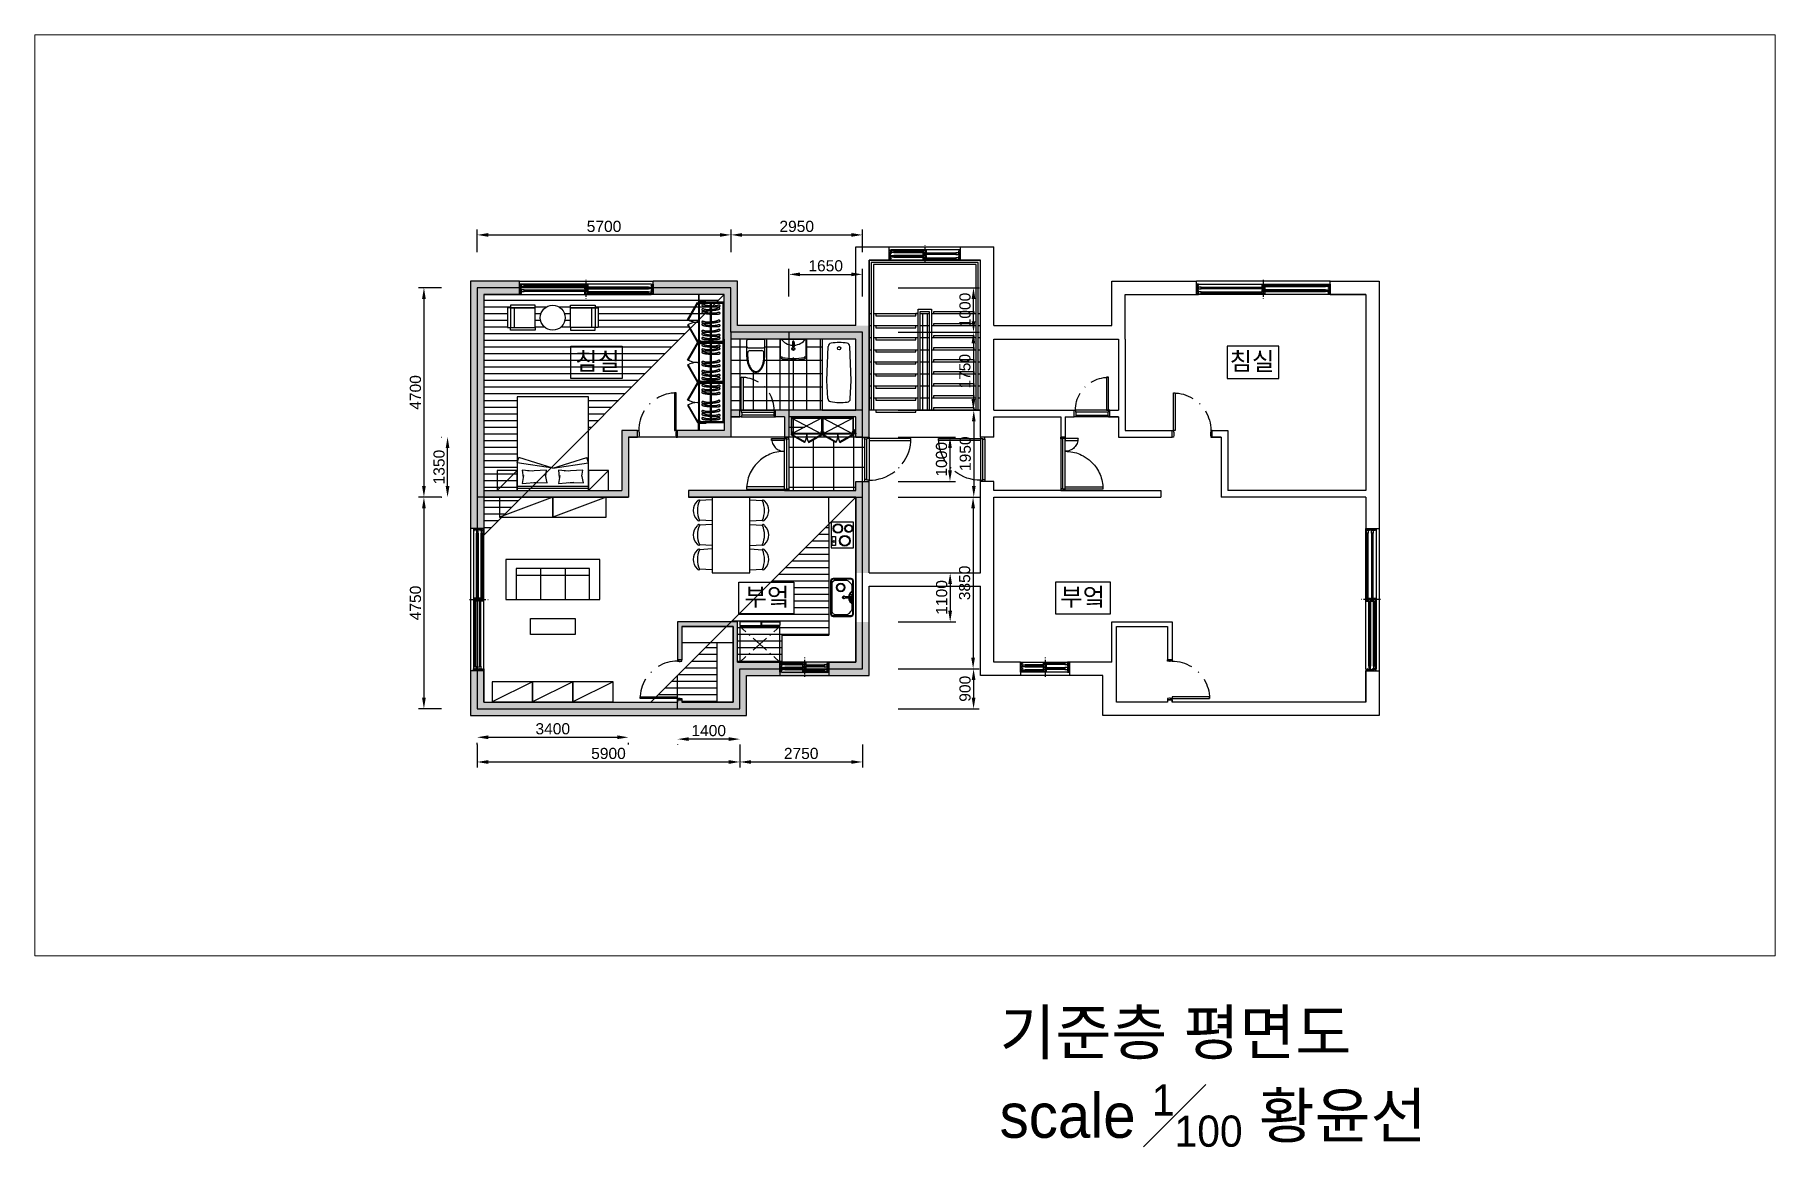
# Paper-space layout '기준층 평면도' of a CAD drawing. Header units: millimetres. Extents: x 14 to 404, y 34 to 283.
# The model-space entities are those that its viewports show. They can reach past a viewport. Long polylines and large blocks are cut down to what shows.
import ezdxf

# ---------------------------------------------------------------- set-up
doc = ezdxf.new("R2010")
doc.units = ezdxf.units.MM
for name, pattern in [('ACAD_ISO02W100', [15, 12, -3]), ('ACAD_ISO04W100', [30, 24, -3, 0, -3]), ('CENTER', [50.8, 31.75, -6.35, 6.35, -6.35])]:
    doc.linetypes.add(name, pattern=pattern)
for name, color, linetype in [('CEN', 1, 'CENTER'), ('DIM', 3, 'Continuous'), ('FIN', 5, 'Continuous'), ('FUN', 3, 'Continuous'), ('HAT', 9, 'Continuous'), ('TXT', 7, 'Continuous'), ('WAL', 2, 'Continuous'), ('WIN', 4, 'Continuous')]:
    doc.layers.add(name, color=color, linetype=linetype)
doc.styles.get("Standard").update_dxf_attribs({"font": 'arial.ttf'})
doc.styles.add('문자400', font='arial.ttf', dxfattribs={"height": 400})
doc.dimstyles.new('치수100', dxfattribs={"dimscale": 100, "dimtxt": 2.5, "dimasz": 2.5, "dimexe": 1.25, "dimexo": 8, "dimtad": 1, "dimtxsty": 'Standard', "dimcen": 2.5, "dimadec": 0, "dimazin": 0, "dimtfac": 1, "dimtmove": 0, "dimatfit": 1, "dimfxl": 1, "dimarcsym": 0})
pattern_1 = [(0, (0, 0), (0, 150), [])]

psp = doc.layouts.new('기준층 평면도')

# ---------------------------------------------------------------- texts
at = {"layer": 'HAT', "insert": (230.17, 64.43), "char_height": 10, "attachment_point": 1, "style": '문자400'}
psp.add_mtext_dynamic_manual_height_columns('\\A1;{\\fGulim|b0|i0|c129|p50;\\C256;\\c0;기준층 평면도\\Pscale \\H0.7x;\\S1#100;\\H1.42857x; 황윤선}', width=130.9716, gutter_width=2000, heights=[0], dxfattribs=at)

msp = doc.modelspace()

# ---------------------------------------------------------------- texts
at = {"layer": 'TXT', "char_height": 400, "style": '문자400'}
for s, width, insert, attachment_point in [('{\\fGulim|b0|i0|c129|p50;침실}', 1078.81346, (415397.913, 103376.86), 1), ('{\\fGulim|b0|i0|c129|p50;침실}', 1078.81346, (431091.15, 103376.86), 3), ('{\\fGulim|b0|i0|c129|p50;부엌}', 1263.00112, (419199.346, 98088.631), 1), ('{\\fGulim|b0|i0|c129|p50;부엌}', 1263.00112, (427289.717, 98088.631), 3)]:
    msp.add_mtext_dynamic_manual_height_columns(s, width=width, gutter_width=2000, heights=[0], dxfattribs=dict(at, insert=insert, attachment_point=attachment_point))

# ---------------------------------------------------------------- blocks, each defined once
blk = doc.blocks.new('*U6')
for points in [[(870, 0), (870, 840), (830, 840), (830, 0)], [(0, -150), (0, 0), (30, 0), (30, -40), (40, -40), (40, -110), (30, -150)], [(900, -150), (900, 0), (870, 0), (870, -40), (860, -40), (860, -110), (870, -150)]]:
    blk.add_lwpolyline(points, close=True)
at = {"color": 1}
for start, end in [(90, 121.3257), (148.6743, 180), (134.3179, 135.6821)]:
    blk.add_arc((870, 0), 840, start, end, dxfattribs=at)
blk = doc.blocks.new('*U7')
for points in [[(30, 0), (30, 840), (70, 840), (70, 0)], [(0, -100), (0, 0), (30, 0), (30, -40), (40, -40), (40, -60), (30, -100)], [(900, -100), (900, 0), (870, 0), (870, -40), (860, -40), (860, -60), (870, -100)]]:
    blk.add_lwpolyline(points, close=True)
at = {"color": 1}
for start, end in [(58.6743, 90), (44.3179, 45.6821), (0, 31.3257)]:
    blk.add_arc((30, 0), 840, start, end, dxfattribs=at)
blk = doc.blocks.new('*U4')
at = {"color": 8}
for p, q in [((30, 0), (970, 0)), ((955, -50), (45, -50)), ((45, -100), (955, -100))]:
    blk.add_line(p, q, dxfattribs=at)
for points in [[(30, 940), (30, 0), (80, 0), (80, 940)], [(0, -100), (0, 0), (30, 0), (30, -50), (45, -50), (45, -100)], [(1000, -100), (1000, 0), (970, 0), (970, -50), (955, -50), (955, -100)]]:
    blk.add_lwpolyline(points, close=True)
at = {"color": 1, "linetype": 'Continuous'}
for start, end in [(52.3193, 90), (44.3905, 45.6095), (0, 37.6807)]:
    blk.add_arc((30, 0), 940, start, end, dxfattribs=at)
blk = doc.blocks.new('*U8')
at = {"color": 8}
for p, q in [((30, 0), (1170, 0)), ((40, -50), (1160, -50)), ((1160, -100), (40, -100))]:
    blk.add_line(p, q, dxfattribs=at)
for points in [[(30, 850), (30, 0), (80, 0), (80, 850)], [(0, 0), (30, 0), (30, -50), (40, -50), (40, -100), (0, -100)], [(1170, 290), (1170, 0), (1120, 0), (1120, 290)], [(1200, 0), (1170, 0), (1170, -50), (1160, -50), (1160, -100), (1200, -100)]]:
    blk.add_lwpolyline(points, close=True)
at = {"color": 1, "linetype": 'ACAD_ISO04W100'}
for centre, radius, start, end in [((30, 0), 850, 0, 90), ((1170, 0), 290, 90, 180)]:
    blk.add_arc(centre, radius, start, end, dxfattribs=at)
blk = doc.blocks.new('*U9')
at = {"color": 8}
for p, q in [((30, 0), (770, 0)), ((30, -150), (770, -150)), ((40, -40), (760, -40)), ((760, -110), (40, -110))]:
    blk.add_line(p, q, dxfattribs=at)
for points in [[(30, 0), (30, 740), (70, 740), (70, 0)], [(0, -150), (0, 0), (30, 0), (30, -40), (40, -40), (40, -110), (30, -150)], [(800, -150), (800, 0), (770, 0), (770, -40), (760, -40), (760, -110), (770, -150)]]:
    blk.add_lwpolyline(points, close=True)
at = {"color": 1}
for start, end in [(58.6743, 90), (44.3179, 45.6821), (0, 31.3257)]:
    blk.add_arc((30, 0), 740, start, end, dxfattribs=at)
blk = doc.blocks.new('*U11')
at = {"color": 8}
for p, q in [((2955, 0), (45, 0)), ((45, -230), (2955, -230)), ((105, -15), (1465, -15)), ((1465, -55), (105, -55)), ((105, -125), (1465, -125)), ((1465, -165), (105, -165)), ((2895, -65), (1535, -65)), ((1535, -105), (2895, -105)), ((2895, -175), (1535, -175)), ((1535, -215), (2895, -215))]:
    blk.add_line(p, q, dxfattribs=at)
at = {"color": 1}
for p, q in [((1500, 90), (1500, 100)), ((1500, -280), (1500, 50)), ((1500, -330), (1500, -320))]:
    blk.add_line(p, q, dxfattribs=at)
for p, q in [((105, -27.5), (1465, -27.5)), ((105, -42.5), (1465, -42.5)), ((105, -137.5), (1465, -137.5)), ((105, -152.5), (1465, -152.5)), ((2895, -77.5), (1535, -77.5)), ((2895, -92.5), (1535, -92.5)), ((2895, -187.5), (1535, -187.5)), ((2895, -202.5), (1535, -202.5))]:
    blk.add_line(p, q)
for points in [[(25, -150), (45, -150), (45, -140), (25, -140), (25, -90), (45, -90), (45, -80), (25, -80), (25, -40), (45, -40), (45, -30), (25, -30), (25, -10), (45, -10), (45, 0), (0, 0), (0, -230), (45, -230), (45, -220), (25, -220), (25, -200), (45, -200), (45, -190), (25, -190)], [(2975, -150), (2955, -150), (2955, -140), (2975, -140), (2975, -90), (2955, -90), (2955, -80), (2975, -80), (2975, -40), (2955, -40), (2955, -30), (2975, -30), (2975, -10), (2955, -10), (2955, 0), (3000, 0), (3000, -230), (2955, -230), (2955, -220), (2975, -220), (2975, -200), (2955, -200), (2955, -190), (2975, -190)], [(1465, -55), (1465, -15), (1535, -15), (1535, -55)], [(1535, -105), (1535, -65), (1465, -65), (1465, -105)], [(1465, -165), (1465, -125), (1535, -125), (1535, -165)], [(1535, -215), (1535, -175), (1465, -175), (1465, -215)]]:
    blk.add_lwpolyline(points, close=True)
for points in [[(35, -40), (35, -55), (105, -55), (105, -15), (35, -15), (35, -30)], [(35, -150), (35, -165), (105, -165), (105, -125), (35, -125), (35, -140)], [(2965, -90), (2965, -105), (2895, -105), (2895, -65), (2965, -65), (2965, -80)], [(2965, -200), (2965, -215), (2895, -215), (2895, -175), (2965, -175), (2965, -190)]]:
    blk.add_lwpolyline(points)
blk = doc.blocks.new('*U10')
at = {"color": 8}
for p, q in [((1055, 0), (45, 0)), ((45, -230), (1055, -230)), ((105, -15), (515, -15)), ((515, -55), (105, -55)), ((105, -125), (515, -125)), ((515, -165), (105, -165)), ((995, -65), (585, -65)), ((585, -105), (995, -105)), ((995, -175), (585, -175)), ((585, -215), (995, -215))]:
    blk.add_line(p, q, dxfattribs=at)
at = {"color": 1}
for p, q in [((550, 90), (550, 100)), ((550, -280), (550, 50)), ((550, -330), (550, -320))]:
    blk.add_line(p, q, dxfattribs=at)
for p, q in [((105, -27.5), (515, -27.5)), ((105, -42.5), (515, -42.5)), ((105, -137.5), (515, -137.5)), ((105, -152.5), (515, -152.5)), ((995, -77.5), (585, -77.5)), ((995, -92.5), (585, -92.5)), ((995, -187.5), (585, -187.5)), ((995, -202.5), (585, -202.5))]:
    blk.add_line(p, q)
for points in [[(25, -150), (45, -150), (45, -140), (25, -140), (25, -90), (45, -90), (45, -80), (25, -80), (25, -40), (45, -40), (45, -30), (25, -30), (25, -10), (45, -10), (45, 0), (0, 0), (0, -230), (45, -230), (45, -220), (25, -220), (25, -200), (45, -200), (45, -190), (25, -190)], [(1075, -150), (1055, -150), (1055, -140), (1075, -140), (1075, -90), (1055, -90), (1055, -80), (1075, -80), (1075, -40), (1055, -40), (1055, -30), (1075, -30), (1075, -10), (1055, -10), (1055, 0), (1100, 0), (1100, -230), (1055, -230), (1055, -220), (1075, -220), (1075, -200), (1055, -200), (1055, -190), (1075, -190)], [(515, -55), (515, -15), (585, -15), (585, -55)], [(585, -105), (585, -65), (515, -65), (515, -105)], [(515, -165), (515, -125), (585, -125), (585, -165)], [(585, -215), (585, -175), (515, -175), (515, -215)]]:
    blk.add_lwpolyline(points, close=True)
for points in [[(35, -40), (35, -55), (105, -55), (105, -15), (35, -15), (35, -30)], [(35, -150), (35, -165), (105, -165), (105, -125), (35, -125), (35, -140)], [(1065, -90), (1065, -105), (995, -105), (995, -65), (1065, -65), (1065, -80)], [(1065, -200), (1065, -215), (995, -215), (995, -175), (1065, -175), (1065, -190)]]:
    blk.add_lwpolyline(points)
blk = doc.blocks.new('*U12')
at = {"color": 8}
for p, q in [((3155, 0), (45, 0)), ((45, -230), (3155, -230)), ((105, -15), (1565, -15)), ((1565, -55), (105, -55)), ((105, -125), (1565, -125)), ((1565, -165), (105, -165)), ((3095, -65), (1635, -65)), ((1635, -105), (3095, -105)), ((3095, -175), (1635, -175)), ((1635, -215), (3095, -215))]:
    blk.add_line(p, q, dxfattribs=at)
at = {"color": 1}
for p, q in [((1600, 90), (1600, 100)), ((1600, -280), (1600, 50)), ((1600, -330), (1600, -320))]:
    blk.add_line(p, q, dxfattribs=at)
for p, q in [((105, -27.5), (1565, -27.5)), ((105, -42.5), (1565, -42.5)), ((105, -137.5), (1565, -137.5)), ((105, -152.5), (1565, -152.5)), ((3095, -77.5), (1635, -77.5)), ((3095, -92.5), (1635, -92.5)), ((3095, -187.5), (1635, -187.5)), ((3095, -202.5), (1635, -202.5))]:
    blk.add_line(p, q)
for points in [[(25, -150), (45, -150), (45, -140), (25, -140), (25, -90), (45, -90), (45, -80), (25, -80), (25, -40), (45, -40), (45, -30), (25, -30), (25, -10), (45, -10), (45, 0), (0, 0), (0, -230), (45, -230), (45, -220), (25, -220), (25, -200), (45, -200), (45, -190), (25, -190)], [(3175, -150), (3155, -150), (3155, -140), (3175, -140), (3175, -90), (3155, -90), (3155, -80), (3175, -80), (3175, -40), (3155, -40), (3155, -30), (3175, -30), (3175, -10), (3155, -10), (3155, 0), (3200, 0), (3200, -230), (3155, -230), (3155, -220), (3175, -220), (3175, -200), (3155, -200), (3155, -190), (3175, -190)], [(1565, -55), (1565, -15), (1635, -15), (1635, -55)], [(1635, -105), (1635, -65), (1565, -65), (1565, -105)], [(1565, -165), (1565, -125), (1635, -125), (1635, -165)], [(1635, -215), (1635, -175), (1565, -175), (1565, -215)]]:
    blk.add_lwpolyline(points, close=True)
for points in [[(35, -40), (35, -55), (105, -55), (105, -15), (35, -15), (35, -30)], [(35, -150), (35, -165), (105, -165), (105, -125), (35, -125), (35, -140)], [(3165, -90), (3165, -105), (3095, -105), (3095, -65), (3165, -65), (3165, -80)], [(3165, -200), (3165, -215), (3095, -215), (3095, -175), (3165, -175), (3165, -190)]]:
    blk.add_lwpolyline(points)
blk = doc.blocks.new('*U14')
at = {"color": 8}
for p, q in [((25, 582), (18, 582)), ((18, 537), (18, 577)), ((18, 577), (28, 577)), ((18, 537), (26, 537)), ((25, 577), (25, 537)), ((58, 613), (28, 595)), ((28, 594), (59, 611)), ((28, 595), (28, 594)), ((34, 588), (31, 595)), ((38, 587), (33, 596)), ((864, 564), (36, 564)), ((861, 582), (39, 582)), ((58, 613), (59, 611)), ((842, 613), (841, 611)), ((872, 594), (841, 611)), ((842, 613), (872, 595)), ((862, 587), (867, 596)), ((866, 588), (869, 595)), ((872, 595), (872, 594)), ((882, 577), (872, 577)), ((882, 537), (874, 537)), ((882, 582), (875, 582)), ((875, 577), (875, 537)), ((882, 537), (882, 577)), ((18, 0), (882, 0))]:
    blk.add_line(p, q, dxfattribs=at)
at = {"color": 1}
blk.add_line((450, 600), (450, 582), dxfattribs=at)
for p, q in [((13, 23), (887, 23)), ((13, 23), (13, 18)), ((13, 18), (887, 18)), ((887, 23), (887, 18))]:
    blk.add_line(p, q)
at = {"color": 8, "linetype": 'Continuous'}
for p, q in [((18, 313), (882, 313)), ((18, 288), (882, 288))]:
    blk.add_line(p, q, dxfattribs=at)
at = {"color": 8, "linetype": 'ACAD_ISO02W100'}
for p, q in [((70, 329), (70, 271)), ((153, 329), (149, 271)), ((238, 329), (241, 271)), ((367, 329), (364, 271)), ((443, 329), (447, 271)), ((645, 329), (642, 271)), ((722, 329), (726, 271)), ((808, 329), (805, 271))]:
    blk.add_line(p, q, dxfattribs=at)
for points in [[(9, 584), (399, 809), (390, 825), (0, 600)], [(891, 584), (501, 809), (510, 825), (900, 600)]]:
    blk.add_lwpolyline(points, close=True)
for points in [[(18, 23), (18, 582), (0, 582), (0, 0), (18, 0), (18, 18)], [(882, 18), (882, 0), (900, 0), (900, 582), (882, 582), (882, 23)]]:
    blk.add_lwpolyline(points)
at = {"color": 8}
for points in [[(29, 577), (26, 538, 0.391843), (27, 536), (32, 536), (40, 587), (29, 586, 0.83505)], [(871, 577), (874, 538, -0.391843), (873, 536), (868, 536), (860, 587), (871, 586, -0.83505)]]:
    blk.add_lwpolyline(points, format="xyb", close=True, dxfattribs=at)
at = {"color": 1}
for centre, start, end in [((0, 600), 0, 30), ((900, 600), 150, 180)]:
    blk.add_arc(centre, 450, start, end, dxfattribs=at)
at = {"color": 8}
for centre, start, end in [((36, 585), 125.8739, 169.4816), ((36, 585), 20.9089, 30), ((864, 585), 150, 159.0911), ((864, 585), 10.5184, 54.1261)]:
    blk.add_arc(centre, 3.14, start, end, dxfattribs=at)
at = {"color": 8, "linetype": 'ACAD_ISO02W100'}
for points in [[(59, 300), (59, 384), (69, 482), (86, 512), (110, 499), (112, 473), (86, 433), (79, 354), (79, 300), (79, 246), (86, 167), (112, 127), (110, 101), (86, 88), (69, 118), (59, 216), (59, 300)], [(141, 301), (146, 384), (163, 482), (182, 511), (204, 496), (205, 470), (177, 432), (164, 353), (161, 299), (157, 246), (159, 166), (182, 125), (178, 99), (154, 87), (139, 118), (135, 217), (141, 301)], [(230, 299), (224, 383), (228, 482), (243, 513), (267, 501), (271, 475), (248, 434), (246, 354), (249, 301), (253, 247), (265, 168), (293, 130), (293, 104), (270, 89), (251, 118), (235, 216), (230, 299)], [(355, 301), (360, 384), (376, 482), (395, 511), (417, 496), (418, 470), (390, 432), (378, 353), (375, 299), (372, 246), (374, 166), (398, 125), (394, 99), (369, 87), (354, 118), (350, 217), (355, 301)], [(435, 299), (429, 383), (432, 482), (447, 513), (471, 501), (475, 475), (452, 434), (451, 354), (455, 301), (459, 247), (472, 168), (500, 131), (500, 105), (477, 89), (458, 118), (441, 216), (435, 299)], [(634, 301), (639, 384), (654, 482), (673, 511), (696, 496), (696, 470), (668, 432), (656, 353), (653, 299), (650, 246), (653, 166), (676, 125), (672, 99), (648, 87), (633, 118), (629, 217), (634, 301)], [(714, 299), (708, 383), (710, 482), (725, 513), (750, 501), (754, 475), (731, 434), (729, 354), (733, 301), (737, 247), (750, 168), (779, 131), (778, 105), (756, 89), (737, 118), (720, 216), (714, 299)], [(796, 301), (801, 384), (816, 482), (834, 511), (857, 496), (858, 470), (830, 432), (819, 353), (816, 299), (813, 246), (816, 166), (840, 125), (836, 99), (812, 87), (797, 118), (792, 217), (796, 301)]]:
    blk.add_open_spline(points, degree=3, knots=[0, 0, 0, 0, 1, 2, 3, 4, 5, 6, 6, 6, 7, 8, 9, 10, 11, 12, 12, 12, 12], dxfattribs=at)
blk = doc.blocks.new('*U16')
at = {"color": 8}
for p, q in [((58, 413), (28, 395)), ((28, 394), (59, 411)), ((28, 395), (28, 394)), ((34, 388), (31, 395)), ((38, 387), (33, 396)), ((58, 413), (59, 411)), ((58, 413), (59, 411)), ((642, 413), (641, 411)), ((642, 413), (641, 411)), ((672, 394), (641, 411)), ((642, 413), (672, 395)), ((662, 387), (667, 396)), ((666, 388), (669, 395)), ((672, 395), (672, 394)), ((25, 382), (18, 382)), ((18, 337), (18, 377)), ((18, 377), (28, 377)), ((18, 337), (26, 337)), ((18, 0), (682, 0)), ((25, 377), (25, 337)), ((664, 364), (36, 364)), ((661, 382), (39, 382)), ((682, 377), (672, 377)), ((682, 337), (674, 337)), ((682, 382), (675, 382)), ((675, 377), (675, 337)), ((682, 337), (682, 377))]:
    blk.add_line(p, q, dxfattribs=at)
at = {"color": 1}
blk.add_line((350, 400), (350, 382), dxfattribs=at)
at = {"color": 1, "linetype": 'ACAD_ISO04W100'}
for p, q in [((18, 23), (682, 382)), ((682, 23), (18, 382))]:
    blk.add_line(p, q, dxfattribs=at)
for points in [[(9, 384), (312, 559), (303, 575), (0, 400)], [(691, 384), (388, 559), (397, 575), (700, 400)], [(687, 23), (13, 23), (13, 18), (687, 18)]]:
    blk.add_lwpolyline(points, close=True)
for points in [[(18, 23), (18, 382), (0, 382), (0, 0), (18, 0), (18, 18)], [(682, 18), (682, 0), (700, 0), (700, 382), (682, 382), (682, 23)]]:
    blk.add_lwpolyline(points)
at = {"color": 8}
for points in [[(29, 377), (26, 338, 0.391843), (27, 336), (32, 336), (40, 387), (29, 386, 0.83505)], [(671, 377), (674, 338, -0.391843), (673, 336), (668, 336), (660, 387), (671, 386, -0.83505)]]:
    blk.add_lwpolyline(points, format="xyb", close=True, dxfattribs=at)
at = {"color": 1}
for centre, start, end in [((0, 400), 0, 30), ((700, 400), 150, 180)]:
    blk.add_arc(centre, 350, start, end, dxfattribs=at)
at = {"color": 8}
for centre, start, end in [((36, 385), 125.8739, 169.4816), ((36, 385), 20.9089, 30), ((664, 385), 150, 159.0911), ((664, 385), 10.5184, 54.1261)]:
    blk.add_arc(centre, 3.14, start, end, dxfattribs=at)
blk = doc.blocks.new('*U18')
at = {"color": 8}
for p, q in [((1600, -50), (0, -50)), ((455, -177), (112, -171)), ((112, -171), (150, -346)), ((145, -322), (123, -454)), ((674, -160), (324, -187)), ((644, -337), (674, -160)), ((670, -455), (653, -288)), ((1269, -177), (926, -171)), ((926, -171), (964, -346)), ((959, -322), (937, -454)), ((1488, -160), (1139, -187)), ((1459, -337), (1488, -160)), ((1484, -455), (1467, -288)), ((800, -499), (0, -621)), ((0, -621), (36, -737)), ((800, -499), (36, -737)), ((123, -454), (547, -432)), ((442, -437), (670, -455)), ((800, -499), (1600, -621)), ((800, -499), (1564, -737)), ((937, -454), (1362, -432)), ((1257, -437), (1484, -455)), ((1600, -621), (1564, -737))]:
    blk.add_line(p, q, dxfattribs=at)
blk.add_line((1600, -100), (0, -100))
blk.add_lwpolyline([(1600, 0), (0, 0), (0, -2100), (1600, -2100)], close=True)
blk = doc.blocks.new('키 낮은 장')
at = {"color": 1, "linetype": 'ACAD_ISO04W100'}
blk.add_line((450, 450), (0, 0), dxfattribs=at)
blk.add_lwpolyline([(0, 0), (450, 0), (450, 450), (0, 450)], close=True)
blk = doc.blocks.new('*U21')
at = {"linetype": 'ByBlock'}
for p, q in [((-271, -935), (-243, -165)), ((271, -935), (243, -165)), ((-253, -1335), (-271, -935)), ((252, -1343), (271, -935))]:
    blk.add_line(p, q, dxfattribs=at)
blk.add_lwpolyline([(375, -1600), (375, 0), (-375, 0), (-375, -1600)], close=True, dxfattribs=at)
at = {"color": 8, "linetype": 'ByBlock'}
blk.add_circle((0, -208), 37.3, dxfattribs=at)
at = {"linetype": 'ByBlock'}
for centre, radius, start, end in [((-167, -168), 75.4, 99.4044, 177.9007), ((0, -1178), 1099, 80.5956, 99.4044), ((167, -168), 75.4, 2.0993, 80.5956), ((-177, -1332), 75.4, 182.5844, 260.0744), ((28, -156), 1268, 260.0744, 277.1709), ((177, -1340), 75.4, 277.1709, 357.4156)]:
    blk.add_arc(centre, radius, start, end, dxfattribs=at)
blk = doc.blocks.new('세면대')
at = {"linetype": 'ByBlock'}
for p, q in [((-290, -393), (-285, 0)), ((-285, 0), (285, 0)), ((290, -393), (285, 0)), ((-16, -91), (-16, -171)), ((-14, -57), (-14, -146)), ((7, -180), (-7, -180)), ((-6, -49), (6, -49)), ((-6, -154), (6, -154)), ((14, -57), (14, -146)), ((16, -91), (16, -171))]:
    blk.add_line(p, q, dxfattribs=at)
at = {"linetype": 'ByBlock', "flags": 128}
blk.add_lwpolyline([(-251, -442, -0.354742), (-290, -393)], format="xyb", dxfattribs=at)
at = {"color": 8, "linetype": 'ByBlock', "flags": 128}
blk.add_lwpolyline([(-244, -413, -0.354742), (-260, -393)], format="xyb", dxfattribs=at)
at = {"color": 8, "linetype": 'ByBlock'}
for radius in [35, 20.5]:
    blk.add_circle((0, -220), radius, dxfattribs=at)
at = {"linetype": 'ByBlock'}
for centre, radius, start, end in [((-20, 165), 300, 213.3842, 240.8234), ((0, 200), 340, 240.8234, 267.3786), ((0, -75), 22, 130.593, 229.407), ((-7, -171), 9, 180, 270), ((-6, -57), 8, 90, 180), ((-6, -146), 8, 180, 270), ((6, -57), 8, 0, 90), ((6, -146), 8, 270, 0), ((7, -171), 9, 270, 0), ((0, -75), 22, 310.593, 49.407), ((0, 200), 340, 272.6214, 299.1766), ((20, 165), 300, 299.1766, 326.6158), ((0, 680), 1150, 257.3974, 282.6023), ((240, -393), 50, 282.6023, 0)]:
    blk.add_arc(centre, radius, start, end, dxfattribs=at)
at = {"color": 8, "linetype": 'ByBlock'}
for centre, radius, start, end in [((0, 680), 1120, 257.3974, 282.6023), ((240, -393), 20, 282.6023, 0)]:
    blk.add_arc(centre, radius, start, end, dxfattribs=at)
blk = doc.blocks.new('변기')
at = {"linetype": 'ByBlock'}
for p, q in [((-170, 0), (170, 0)), ((-200, -170), (-200, -30)), ((-200, -400), (-200, -170)), ((-170, -200), (170, -200)), ((200, -170), (200, -30)), ((200, -400), (200, -170))]:
    blk.add_line(p, q, dxfattribs=at)
at = {"color": 8, "linetype": 'ByBlock'}
for p, q in [((-180, -400), (-180, -305)), ((-135, -260), (135, -260)), ((180, -400), (180, -305))]:
    blk.add_line(p, q, dxfattribs=at)
at = {"linetype": 'ByBlock'}
for centre, start, end in [((-170, -30), 90, 180), ((170, -30), 0, 90), ((-170, -170), 180, 270), ((170, -170), 270, 0)]:
    blk.add_arc(centre, 30, start, end, dxfattribs=at)
at = {"color": 8, "linetype": 'ByBlock'}
for centre, start, end in [((-135, -305), 90, 180), ((135, -305), 0, 90)]:
    blk.add_arc(centre, 45, start, end, dxfattribs=at)
at = {"linetype": 'ByBlock'}
blk.add_ellipse((0, -400), major_axis=(0, 350), ratio=0.571429, start_param=1.570796, end_param=4.712389, dxfattribs=at)
at = {"color": 8, "linetype": 'ByBlock'}
blk.add_open_spline([(-180, -400), (-180, -410), (-180, -420), (-178, -449), (-176, -468), (-171, -504), (-167, -522), (-158, -556), (-153, -573), (-141, -604), (-135, -618), (-120, -645), (-112, -657), (-98, -676), (-91, -684), (-77, -697), (-70, -703), (-56, -713), (-49, -718), (-34, -724), (-27, -726), (-12, -729), (-5, -730), (9, -730), (16, -729), (31, -725), (38, -723), (53, -715), (60, -711), (74, -700), (81, -694), (95, -680), (101, -672), (114, -654), (120, -645), (132, -624), (137, -613), (147, -590), (152, -577), (160, -552), (163, -538), (170, -511), (172, -497), (176, -468), (178, -454), (180, -426), (180, -413), (180, -400)], degree=3, knots=[1.570796, 1.570796, 1.570796, 1.570796, 1.66106, 1.66106, 1.828274, 1.828274, 1.995487, 1.995487, 2.162701, 2.162701, 2.329915, 2.329915, 2.497129, 2.497129, 2.628391, 2.628391, 2.759653, 2.759653, 2.890916, 2.890916, 3.022178, 3.022178, 3.153441, 3.153441, 3.284703, 3.284703, 3.415965, 3.415965, 3.547228, 3.547228, 3.67849, 3.67849, 3.809753, 3.809753, 3.941015, 3.941015, 4.072277, 4.072277, 4.20354, 4.20354, 4.334802, 4.334802, 4.466065, 4.466065, 4.597327, 4.597327, 4.712389, 4.712389, 4.712389, 4.712389], dxfattribs=at)
blk = doc.blocks.new('냉장고')
at = {"color": 1, "linetype": 'ByBlock', "ltscale": 2}
for p, q in [((-314, -121), (-450, 0)), ((450, 0), (314, -121)), ((-224, -201), (-239, -187)), ((149, -533), (-149, -267)), ((149, -267), (-149, -533)), ((239, -187), (224, -201)), ((-314, -679), (-450, -800)), ((-224, -599), (-239, -613)), ((239, -613), (224, -599)), ((450, -800), (314, -679))]:
    blk.add_line(p, q, dxfattribs=at)
at = {"linetype": 'ByBlock'}
for p, q in [((-427, -820), (-427, -800)), ((-30, -820), (-40, -820)), ((427, -820), (427, -800))]:
    blk.add_line(p, q, dxfattribs=at)
for points in [[(450, 0), (-450, 0), (-450, -800), (450, -800)], [(-450, -820), (-40, -820), (-40, -900), (-450, -900)], [(450, -820), (-30, -820), (-30, -900), (450, -900)]]:
    blk.add_lwpolyline(points, close=True, dxfattribs=at)
blk = doc.blocks.new('싱크볼')
at = {"linetype": 'ByBlock'}
for p, q in [((0, -32), (-56, -32)), ((-56, -32), (-56, -79)), ((-15, -79), (-56, -79)), ((0, -32), (0, -32)), ((0, -32), (56, -32)), ((15, -79), (56, -79)), ((56, -32), (56, -79)), ((56, -35), (59, -35)), ((56, -76), (59, -76))]:
    blk.add_line(p, q, dxfattribs=at)
blk.add_lwpolyline([(425, -55, 0.414214), (370, 0), (0, 0), (-370, 0, 0.414214), (-425, -55), (-425, -460, 0.414214), (-370, -515), (0, -515), (370, -515, 0.414214), (425, -460)], format="xyb", close=True, dxfattribs=at)
at = {"color": 8, "linetype": 'ByBlock'}
blk.add_lwpolyline([(-409, -460, 0.414214), (-370, -499), (0, -499), (370, -499, 0.414214), (409, -460), (409, -55, 0.414214), (370, -16), (0, -16), (-370, -16, 0.414214), (-409, -55)], format="xyb", close=True, dxfattribs=at)
at = {"linetype": 'ByBlock'}
blk.add_lwpolyline([(15, -105), (32, -105, 0.198912), (96, -79), (116, -58, -0.198912), (172, -35), (249, -35, -0.198912), (319, -64), (361, -106, -0.198912), (390, -176), (390, -399, -0.414214), (310, -479), (0, -479), (-310, -479, -0.414214), (-390, -399), (-390, -176, -0.198912), (-361, -106), (-319, -64, -0.198912), (-249, -35), (-172, -35, -0.198912), (-116, -58), (-96, -79, 0.198912), (-32, -105), (-15, -105)], format="xyb", dxfattribs=at)
at = {"color": 8, "linetype": 'ByBlock'}
for points in [[(-15, -95), (-32, -95, -0.198912), (-88, -72), (-121, -39, 0.198912), (-177, -16)], [(177, -16, 0.198912), (121, -39), (88, -72, -0.198912), (32, -95), (15, -95)]]:
    blk.add_lwpolyline(points, format="xyb", dxfattribs=at)
for radius in [96, 91]:
    blk.add_circle((-225, -288), radius, dxfattribs=at)
at = {"linetype": 'ByBlock'}
blk.add_circle((-225, -288), 81, dxfattribs=at)
at = {"color": 8, "linetype": 'ByBlock'}
blk.add_arc((0, -56), 19.9, 318.2538, 221.7462, dxfattribs=at)
at = {"linetype": 'ByBlock'}
for radius, start, end in [(14.9, 0, 180), (25, 69.7658, 110.2342)]:
    blk.add_arc((0, -56), radius, start, end, dxfattribs=at)
for points in [[(-21, -202), (-26, -212), (-28, -216), (-25, -230), (-18, -240), (-8, -245), (0, -245)], [(-15, -56), (-15, -162), (-15, -178), (-17, -192), (-23, -204), (-25, -217), (-17, -229), (-7, -232), (0, -232)], [(15, -56), (15, -162), (15, -178), (17, -192), (23, -204), (25, -217), (17, -229), (7, -232), (0, -232)], [(21, -201), (25, -201), (26, -201), (27, -201), (27, -226), (27, -228), (26, -228), (21, -228), (21, -228), (21, -227), (23, -223), (26, -214), (23, -206), (23, -206)], [(21, -202), (22, -203), (23, -205), (23, -206)], [(26, -201), (26, -201), (26, -202), (26, -217), (26, -227), (26, -227), (27, -227)], [(59, -56), (59, -38), (59, -35), (59, -33), (61, -33), (75, -35), (84, -39), (87, -42), (88, -46), (88, -51), (88, -56)], [(59, -56), (59, -73), (59, -76), (59, -78), (61, -78), (75, -76), (84, -72), (87, -69), (88, -65), (88, -60), (88, -56)]]:
    blk.add_open_spline(points, degree=3, dxfattribs=at)
at = {"color": 8, "linetype": 'ByBlock'}
for points in [[(-27, -223), (-21, -240), (-5, -242), (0, -242)], [(0, -94), (-8, -94), (-13, -98), (-15, -102)], [(0, -94), (8, -94), (13, -98), (15, -102)], [(25, -228), (18, -240), (4, -242), (0, -242)], [(85, -56), (85, -52), (85, -48), (83, -44), (74, -42), (69, -42)], [(85, -56), (85, -59), (85, -63), (83, -67), (74, -69), (69, -69)]]:
    blk.add_open_spline(points, degree=3, dxfattribs=at)
at = {"linetype": 'ByBlock'}
for points, knots in [([(25, -228), (25, -228), (23, -233), (18, -240), (8, -245), (0, -245)], [1.875999, 1.875999, 1.875999, 1.875999, 2, 3, 4, 4, 4, 4]), ([(27, -216), (27, -216), (27, -218), (27, -220), (27, -221)], [0.8480441, 0.8480441, 0.8480441, 0.8480441, 1, 1.3659858, 1.3659858, 1.3659858, 1.3659858])]:
    blk.add_open_spline(points, degree=3, knots=knots, dxfattribs=at)
blk = doc.blocks.new('전기 쿡탑')
at = {"linetype": 'ByBlock'}
blk.add_lwpolyline([(0, -500), (580, -500), (580, 0), (0, 0)], close=True, dxfattribs=at)
at = {"color": 8, "linetype": 'ByBlock'}
blk.add_lwpolyline([(320, -402), (523, -402), (523, -480), (320, -480)], close=True, dxfattribs=at)
for centre, radius in [((143, -350), 106), ((143, -350), 90.9), ((143, -108), 88.4), ((143, -108), 73.6), ((418, -196), 120), ((418, -196), 106), ((435, -434), 22.7)]:
    blk.add_circle(centre, radius, dxfattribs=at)
blk = doc.blocks.new('*U28')
at = {"linetype": 'ByBlock'}
for p, q in [((63, 0), (78, 280)), ((533, 0), (517, 280)), ((613, 0), (628, 280)), ((1083, 0), (1067, 280)), ((1163, 0), (1178, 280)), ((1633, 0), (1617, 280)), ((63, -850), (78, -1130)), ((533, -850), (517, -1130)), ((613, -850), (628, -1130)), ((1083, -850), (1067, -1130)), ((1163, -850), (1178, -1130)), ((1633, -850), (1617, -1130))]:
    blk.add_line(p, q, dxfattribs=at)
blk.add_lwpolyline([(1700, -850), (1700, 0), (0, 0), (0, -850)], close=True, dxfattribs=at)
for centre, radius, start, end in [((298, 125), 297, 45.4249, 134.5751), ((848, 125), 297, 45.4249, 134.5751), ((1398, 125), 297, 45.4249, 134.5751), ((152, 273), 89.3, 134.5751, 165.4008), ((77, 293), 11.8, 165.4008, 293.6134), ((298, -212), 539, 66.3866, 113.6134), ((443, 273), 89.3, 14.5992, 45.4249), ((518, 293), 11.8, 246.3866, 14.5992), ((702, 273), 89.3, 134.5751, 165.4008), ((627, 293), 11.8, 165.4008, 293.6134), ((848, -212), 539, 66.3866, 113.6134), ((993, 273), 89.3, 14.5992, 45.4249), ((1068, 293), 11.8, 246.3866, 14.5992), ((1252, 273), 89.3, 134.5751, 165.4008), ((1177, 293), 11.8, 165.4008, 293.6134), ((1398, -212), 539, 66.3866, 113.6134), ((1543, 273), 89.3, 14.5992, 45.4249), ((1618, 293), 11.8, 246.3866, 14.5992), ((77, -1143), 11.8, 66.3866, 194.5992), ((152, -1123), 89.3, 194.5992, 225.4249), ((298, -638), 539, 246.3866, 293.6134), ((443, -1123), 89.3, 314.5751, 345.4008), ((518, -1143), 11.8, 345.4008, 113.6134), ((627, -1143), 11.8, 66.3866, 194.5992), ((702, -1123), 89.3, 194.5992, 225.4249), ((848, -638), 539, 246.3866, 293.6134), ((993, -1123), 89.3, 314.5751, 345.4008), ((1068, -1143), 11.8, 345.4008, 113.6134), ((1177, -1143), 11.8, 66.3866, 194.5992), ((1252, -1123), 89.3, 194.5992, 225.4249), ((1398, -638), 539, 246.3866, 293.6134), ((1543, -1123), 89.3, 314.5751, 345.4008), ((1618, -1143), 11.8, 345.4008, 113.6134), ((298, -975), 297, 225.4249, 314.5751), ((848, -975), 297, 225.4249, 314.5751), ((1398, -975), 297, 225.4249, 314.5751)]:
    blk.add_arc(centre, radius, start, end, dxfattribs=at)
blk = doc.blocks.new('*U29')
at = {"color": 1, "linetype": 'ACAD_ISO04W100'}
blk.add_line((905, 450), (0, 0), dxfattribs=at)
blk.add_lwpolyline([(0, 0), (905, 0), (905, 450), (0, 450)], close=True)
blk = doc.blocks.new('*U30')
at = {"color": 1, "linetype": 'ACAD_ISO04W100'}
blk.add_line((1195, 450), (0, 0), dxfattribs=at)
blk.add_lwpolyline([(0, 0), (1195, 0), (1195, 450), (0, 450)], close=True)
blk = doc.blocks.new('*U32')
at = {"linetype": 'ByBlock'}
for p, q in [((825, -200), (-825, -200)), ((-825, -200), (-825, -900)), ((-825, -350), (825, -350)), ((-275, -200), (-275, -900)), ((275, -200), (275, -900)), ((825, -900), (825, -200))]:
    blk.add_line(p, q, dxfattribs=at)
blk.add_lwpolyline([(1055, -900), (1055, 0), (-1055, 0), (-1055, -900)], close=True, dxfattribs=at)
blk = doc.blocks.new('의자')
at = {"linetype": 'ByBlock'}
for p, q in [((220, -70), (-220, -70)), ((220, -150), (-220, -150))]:
    blk.add_line(p, q, dxfattribs=at)
for points in [[(-220, 0), (-220, -620), (220, -620), (220, 0)], [(-220, -70), (-220, -620), (-280, -620), (-280, -70)], [(220, -70), (220, -620), (280, -620), (280, -70)]]:
    blk.add_lwpolyline(points, close=True, dxfattribs=at)
blk = doc.blocks.new('*D34')
at = {"layer": 'Defpoints', "color": 0, "transparency": 16777216}
for p in [(418895, 106013), (413195, 104827), (418895, 104827)]:
    blk.add_point(p, dxfattribs=at)
at = {"layer": 'DIM', "color": 0, "lineweight": -2, "transparency": 16777216}
for p, q in [((413195, 105627), (413195, 106138)), ((413445, 106013), (418645, 106013)), ((418895, 105627), (418895, 106138))]:
    blk.add_line(p, q, dxfattribs=at)
at = {"layer": 'DIM', "color": 0, "transparency": 16777216}
for points in [[(413445, 106054), (413445, 105971), (413195, 106013)], [(418645, 106054), (418645, 105971), (418895, 106013)]]:
    blk.add_solid(points, dxfattribs=at)
at = {"layer": 'DIM', "color": 0, "transparency": 16777216, "insert": (416045, 106203), "char_height": 250, "attachment_point": 5}
blk.add_mtext('5700', dxfattribs=at)
blk = doc.blocks.new('*D35')
at = {"layer": 'Defpoints', "color": 0, "transparency": 16777216}
for p in [(413195, 95377), (419095, 95377), (419095, 94184)]:
    blk.add_point(p, dxfattribs=at)
at = {"layer": 'DIM', "color": 0, "lineweight": -2, "transparency": 16777216}
for p, q in [((413195, 94577), (413195, 94059)), ((419095, 94577), (419095, 94059)), ((413445, 94184), (418845, 94184))]:
    blk.add_line(p, q, dxfattribs=at)
at = {"layer": 'DIM', "color": 0, "transparency": 16777216}
for points in [[(413445, 94225), (413445, 94142), (413195, 94184)], [(418845, 94225), (418845, 94142), (419095, 94184)]]:
    blk.add_solid(points, dxfattribs=at)
at = {"layer": 'DIM', "color": 0, "transparency": 16777216, "insert": (416145, 94374), "char_height": 250, "attachment_point": 5}
blk.add_mtext('5900', dxfattribs=at)
blk = doc.blocks.new('*D36')
at = {"layer": 'Defpoints', "color": 0, "transparency": 16777216}
for p in [(419095, 95377), (421845, 95377), (421845, 94184)]:
    blk.add_point(p, dxfattribs=at)
at = {"layer": 'DIM', "color": 0, "lineweight": -2, "transparency": 16777216}
for p, q in [((419095, 94577), (419095, 94059)), ((421845, 94577), (421845, 94059)), ((419345, 94184), (421595, 94184))]:
    blk.add_line(p, q, dxfattribs=at)
at = {"layer": 'DIM', "color": 0, "transparency": 16777216}
for points in [[(419345, 94225), (419345, 94142), (419095, 94184)], [(421595, 94225), (421595, 94142), (421845, 94184)]]:
    blk.add_solid(points, dxfattribs=at)
at = {"layer": 'DIM', "color": 0, "transparency": 16777216, "insert": (420470, 94374), "char_height": 250, "attachment_point": 5}
blk.add_mtext('2750', dxfattribs=at)
blk = doc.blocks.new('*D37')
at = {"layer": 'Defpoints', "color": 0, "transparency": 16777216}
for p in [(413195, 95377), (416595, 95377), (416595, 94738)]:
    blk.add_point(p, dxfattribs=at)
at = {"layer": 'DIM', "color": 0, "lineweight": -2, "transparency": 16777216}
for p, q in [((413195, 94577), (413195, 94613)), ((413445, 94738), (416345, 94738)), ((416595, 94577), (416595, 94613))]:
    blk.add_line(p, q, dxfattribs=at)
at = {"layer": 'DIM', "color": 0, "transparency": 16777216}
for points in [[(413445, 94780), (413445, 94697), (413195, 94738)], [(416345, 94780), (416345, 94697), (416595, 94738)]]:
    blk.add_solid(points, dxfattribs=at)
at = {"layer": 'DIM', "color": 0, "transparency": 16777216, "insert": (414895, 94928), "char_height": 250, "attachment_point": 5}
blk.add_mtext('3400', dxfattribs=at)
blk = doc.blocks.new('*D38')
at = {"layer": 'Defpoints', "color": 0, "transparency": 16777216}
for p in [(413195, 104827), (412003, 100127), (413195, 100127)]:
    blk.add_point(p, dxfattribs=at)
at = {"layer": 'DIM', "color": 0, "lineweight": -2, "transparency": 16777216}
for p, q in [((412395, 104827), (411878, 104827)), ((412003, 104577), (412003, 100377)), ((412395, 100127), (411878, 100127))]:
    blk.add_line(p, q, dxfattribs=at)
at = {"layer": 'DIM', "color": 0, "transparency": 16777216}
for points in [[(411961, 104577), (412044, 104577), (412003, 104827)], [(411961, 100377), (412044, 100377), (412003, 100127)]]:
    blk.add_solid(points, dxfattribs=at)
at = {"layer": 'DIM', "color": 0, "transparency": 16777216, "insert": (411813, 102477), "char_height": 250, "attachment_point": 5, "rotation": 90}
blk.add_mtext('4700', dxfattribs=at)
blk = doc.blocks.new('*D39')
at = {"layer": 'Defpoints', "color": 0, "transparency": 16777216}
for p in [(413195, 100127), (412003, 95377), (413195, 95377)]:
    blk.add_point(p, dxfattribs=at)
at = {"layer": 'DIM', "color": 0, "lineweight": -2, "transparency": 16777216}
for p, q in [((412395, 100127), (411878, 100127)), ((412003, 99877), (412003, 95627)), ((412395, 95377), (411878, 95377))]:
    blk.add_line(p, q, dxfattribs=at)
at = {"layer": 'DIM', "color": 0, "transparency": 16777216}
for points in [[(411961, 99877), (412044, 99877), (412003, 100127)], [(411961, 95627), (412044, 95627), (412003, 95377)]]:
    blk.add_solid(points, dxfattribs=at)
at = {"layer": 'DIM', "color": 0, "transparency": 16777216, "insert": (411813, 97752), "char_height": 250, "attachment_point": 5, "rotation": 90}
blk.add_mtext('4750', dxfattribs=at)
blk = doc.blocks.new('*D40')
at = {"layer": 'Defpoints', "color": 0, "transparency": 16777216}
for p in [(412533, 101477), (413195, 101477), (413195, 100127)]:
    blk.add_point(p, dxfattribs=at)
at = {"layer": 'DIM', "color": 0, "lineweight": -2, "transparency": 16777216}
for p, q in [((412395, 101477), (412408, 101477)), ((412533, 100377), (412533, 101227)), ((412395, 100127), (412408, 100127))]:
    blk.add_line(p, q, dxfattribs=at)
at = {"layer": 'DIM', "color": 0, "transparency": 16777216}
for points in [[(412491, 101227), (412575, 101227), (412533, 101477)], [(412491, 100377), (412575, 100377), (412533, 100127)]]:
    blk.add_solid(points, dxfattribs=at)
at = {"layer": 'DIM', "color": 0, "transparency": 16777216, "insert": (412343, 100802), "char_height": 250, "attachment_point": 5, "rotation": 90}
blk.add_mtext('1350', dxfattribs=at)
blk = doc.blocks.new('*D41')
at = {"layer": 'Defpoints', "color": 0, "transparency": 16777216}
for p in [(421845, 105128), (420195, 103827), (421845, 103827)]:
    blk.add_point(p, dxfattribs=at)
at = {"layer": 'DIM', "color": 0, "lineweight": -2, "transparency": 16777216}
for p, q in [((420195, 104627), (420195, 105253)), ((420445, 105128), (421595, 105128)), ((421845, 104627), (421845, 105253))]:
    blk.add_line(p, q, dxfattribs=at)
at = {"layer": 'DIM', "color": 0, "transparency": 16777216}
for points in [[(420445, 105169), (420445, 105086), (420195, 105128)], [(421595, 105169), (421595, 105086), (421845, 105128)]]:
    blk.add_solid(points, dxfattribs=at)
at = {"layer": 'DIM', "color": 0, "transparency": 16777216, "insert": (421020, 105318), "char_height": 250, "attachment_point": 5}
blk.add_mtext('1650', dxfattribs=at)
blk = doc.blocks.new('*D42')
at = {"layer": 'Defpoints', "color": 0, "transparency": 16777216}
for p in [(421845, 106013), (418895, 104827), (421845, 104827)]:
    blk.add_point(p, dxfattribs=at)
at = {"layer": 'DIM', "color": 0, "lineweight": -2, "transparency": 16777216}
for p, q in [((418895, 105627), (418895, 106138)), ((419145, 106013), (421595, 106013)), ((421845, 105627), (421845, 106138))]:
    blk.add_line(p, q, dxfattribs=at)
at = {"layer": 'DIM', "color": 0, "transparency": 16777216}
for points in [[(419145, 106054), (419145, 105971), (418895, 106013)], [(421595, 106054), (421595, 105971), (421845, 106013)]]:
    blk.add_solid(points, dxfattribs=at)
at = {"layer": 'DIM', "color": 0, "transparency": 16777216, "insert": (420370, 106203), "char_height": 250, "attachment_point": 5}
blk.add_mtext('2950', dxfattribs=at)
blk = doc.blocks.new('*D43')
at = {"layer": 'Defpoints', "color": 0, "transparency": 16777216}
for p in [(417695, 95377), (419095, 95377), (417695, 94697)]:
    blk.add_point(p, dxfattribs=at)
at = {"layer": 'DIM', "color": 0, "lineweight": -2, "transparency": 16777216}
for p, q in [((417695, 94577), (417695, 94572)), ((418845, 94697), (417945, 94697)), ((419095, 94577), (419095, 94572))]:
    blk.add_line(p, q, dxfattribs=at)
at = {"layer": 'DIM', "color": 0, "transparency": 16777216}
for points in [[(417945, 94739), (417945, 94656), (417695, 94697)], [(418845, 94739), (418845, 94656), (419095, 94697)]]:
    blk.add_solid(points, dxfattribs=at)
at = {"layer": 'DIM', "color": 0, "transparency": 16777216, "insert": (418395, 94887), "char_height": 250, "attachment_point": 5}
blk.add_mtext('1400', dxfattribs=at)
blk = doc.blocks.new('*D44')
at = {"layer": 'Defpoints', "color": 0, "transparency": 16777216}
for p in [(421845, 101477), (421845, 100477), (423810, 100477)]:
    blk.add_point(p, dxfattribs=at)
at = {"layer": 'DIM', "color": 0, "lineweight": -2, "transparency": 16777216}
for p, q in [((422645, 101477), (423935, 101477)), ((423810, 101227), (423810, 100727)), ((422645, 100477), (423935, 100477))]:
    blk.add_line(p, q, dxfattribs=at)
at = {"layer": 'DIM', "color": 0, "transparency": 16777216}
for points in [[(423769, 101227), (423852, 101227), (423810, 101477)], [(423769, 100727), (423852, 100727), (423810, 100477)]]:
    blk.add_solid(points, dxfattribs=at)
at = {"layer": 'DIM', "color": 0, "transparency": 16777216, "insert": (423620, 100977), "char_height": 250, "attachment_point": 5, "rotation": 90}
blk.add_mtext('1000', dxfattribs=at)
blk = doc.blocks.new('*D45')
at = {"layer": 'Defpoints', "color": 0, "transparency": 16777216}
for p in [(421845, 103827), (421845, 102077), (424335, 102077)]:
    blk.add_point(p, dxfattribs=at)
at = {"layer": 'DIM', "color": 0, "lineweight": -2, "transparency": 16777216}
for p, q in [((422645, 103827), (424460, 103827)), ((424335, 103577), (424335, 102327)), ((422645, 102077), (424460, 102077))]:
    blk.add_line(p, q, dxfattribs=at)
at = {"layer": 'DIM', "color": 0, "transparency": 16777216}
for points in [[(424294, 103577), (424377, 103577), (424335, 103827)], [(424294, 102327), (424377, 102327), (424335, 102077)]]:
    blk.add_solid(points, dxfattribs=at)
at = {"layer": 'DIM', "color": 0, "transparency": 16777216, "insert": (424145, 102952), "char_height": 250, "attachment_point": 5, "rotation": 90}
blk.add_mtext('1750', dxfattribs=at)
blk = doc.blocks.new('*D46')
at = {"layer": 'Defpoints', "color": 0, "transparency": 16777216}
for p in [(421845, 102077), (421845, 100127), (424344, 100127)]:
    blk.add_point(p, dxfattribs=at)
at = {"layer": 'DIM', "color": 0, "lineweight": -2, "transparency": 16777216}
for p, q in [((422645, 102077), (424469, 102077)), ((424344, 101827), (424344, 100377)), ((422645, 100127), (424469, 100127))]:
    blk.add_line(p, q, dxfattribs=at)
at = {"layer": 'DIM', "color": 0, "transparency": 16777216}
for points in [[(424303, 101827), (424386, 101827), (424344, 102077)], [(424303, 100377), (424386, 100377), (424344, 100127)]]:
    blk.add_solid(points, dxfattribs=at)
at = {"layer": 'DIM', "color": 0, "transparency": 16777216, "insert": (424154, 101102), "char_height": 250, "attachment_point": 5, "rotation": 90}
blk.add_mtext('1950', dxfattribs=at)
blk = doc.blocks.new('*D47')
at = {"layer": 'Defpoints', "color": 0, "transparency": 16777216}
for p in [(421845, 100127), (421845, 96277), (424329, 96277)]:
    blk.add_point(p, dxfattribs=at)
at = {"layer": 'DIM', "color": 0, "lineweight": -2, "transparency": 16777216}
for p, q in [((422645, 100127), (424454, 100127)), ((424329, 99877), (424329, 96527)), ((422645, 96277), (424454, 96277))]:
    blk.add_line(p, q, dxfattribs=at)
at = {"layer": 'DIM', "color": 0, "transparency": 16777216}
for points in [[(424287, 99877), (424371, 99877), (424329, 100127)], [(424287, 96527), (424371, 96527), (424329, 96277)]]:
    blk.add_solid(points, dxfattribs=at)
at = {"layer": 'DIM', "color": 0, "transparency": 16777216, "insert": (424139, 98202), "char_height": 250, "attachment_point": 5, "rotation": 90}
blk.add_mtext('3850', dxfattribs=at)
blk = doc.blocks.new('*D48')
at = {"layer": 'Defpoints', "color": 0, "transparency": 16777216}
for p in [(421845, 96277), (421845, 95377), (424340, 95377)]:
    blk.add_point(p, dxfattribs=at)
at = {"layer": 'DIM', "color": 0, "lineweight": -2, "transparency": 16777216}
for p, q in [((422645, 96277), (424465, 96277)), ((424340, 96027), (424340, 95627)), ((422645, 95377), (424465, 95377))]:
    blk.add_line(p, q, dxfattribs=at)
at = {"layer": 'DIM', "color": 0, "transparency": 16777216}
for points in [[(424298, 96027), (424381, 96027), (424340, 96277)], [(424298, 95627), (424381, 95627), (424340, 95377)]]:
    blk.add_solid(points, dxfattribs=at)
at = {"layer": 'DIM', "color": 0, "transparency": 16777216, "insert": (424149, 95827), "char_height": 250, "attachment_point": 5, "rotation": 90}
blk.add_mtext('900', dxfattribs=at)
blk = doc.blocks.new('*D49')
at = {"layer": 'Defpoints', "color": 0, "transparency": 16777216}
for p in [(421845, 104827), (424338, 104827), (421845, 103827)]:
    blk.add_point(p, dxfattribs=at)
at = {"layer": 'DIM', "color": 0, "lineweight": -2, "transparency": 16777216}
for p, q in [((422645, 104827), (424463, 104827)), ((424338, 104077), (424338, 104577)), ((422645, 103827), (424463, 103827))]:
    blk.add_line(p, q, dxfattribs=at)
at = {"layer": 'DIM', "color": 0, "transparency": 16777216}
for points in [[(424296, 104577), (424380, 104577), (424338, 104827)], [(424296, 104077), (424380, 104077), (424338, 103827)]]:
    blk.add_solid(points, dxfattribs=at)
at = {"layer": 'DIM', "color": 0, "transparency": 16777216, "insert": (424148, 104327), "char_height": 250, "attachment_point": 5, "rotation": 90}
blk.add_mtext('1000', dxfattribs=at)
blk = doc.blocks.new('*D50')
at = {"layer": 'Defpoints', "color": 0, "transparency": 16777216}
for p in [(421845, 98427), (421845, 97327), (423814, 97327)]:
    blk.add_point(p, dxfattribs=at)
at = {"layer": 'DIM', "color": 0, "lineweight": -2, "transparency": 16777216}
for p, q in [((422645, 98427), (423939, 98427)), ((423814, 98177), (423814, 97577)), ((422645, 97327), (423939, 97327))]:
    blk.add_line(p, q, dxfattribs=at)
at = {"layer": 'DIM', "color": 0, "transparency": 16777216}
for points in [[(423772, 98177), (423856, 98177), (423814, 98427)], [(423772, 97577), (423856, 97577), (423814, 97327)]]:
    blk.add_solid(points, dxfattribs=at)
at = {"layer": 'DIM', "color": 0, "transparency": 16777216, "insert": (423624, 97877), "char_height": 250, "attachment_point": 5, "rotation": 90}
blk.add_mtext('1100', dxfattribs=at)
blk = doc.blocks.new('*U133')
at = {"color": 8}
for p, q in [((1555, 0), (45, 0)), ((45, -230), (1555, -230)), ((105, -15), (765, -15)), ((765, -55), (105, -55)), ((105, -125), (765, -125)), ((765, -165), (105, -165)), ((1495, -65), (835, -65)), ((835, -105), (1495, -105)), ((1495, -175), (835, -175)), ((835, -215), (1495, -215))]:
    blk.add_line(p, q, dxfattribs=at)
at = {"color": 1}
for p, q in [((800, 90), (800, 100)), ((800, -280), (800, 50)), ((800, -330), (800, -320))]:
    blk.add_line(p, q, dxfattribs=at)
for p, q in [((105, -27.5), (765, -27.5)), ((105, -42.5), (765, -42.5)), ((105, -137.5), (765, -137.5)), ((105, -152.5), (765, -152.5)), ((1495, -77.5), (835, -77.5)), ((1495, -92.5), (835, -92.5)), ((1495, -187.5), (835, -187.5)), ((1495, -202.5), (835, -202.5))]:
    blk.add_line(p, q)
for points in [[(25, -150), (45, -150), (45, -140), (25, -140), (25, -90), (45, -90), (45, -80), (25, -80), (25, -40), (45, -40), (45, -30), (25, -30), (25, -10), (45, -10), (45, 0), (0, 0), (0, -230), (45, -230), (45, -220), (25, -220), (25, -200), (45, -200), (45, -190), (25, -190)], [(1575, -150), (1555, -150), (1555, -140), (1575, -140), (1575, -90), (1555, -90), (1555, -80), (1575, -80), (1575, -40), (1555, -40), (1555, -30), (1575, -30), (1575, -10), (1555, -10), (1555, 0), (1600, 0), (1600, -230), (1555, -230), (1555, -220), (1575, -220), (1575, -200), (1555, -200), (1555, -190), (1575, -190)], [(765, -55), (765, -15), (835, -15), (835, -55)], [(835, -105), (835, -65), (765, -65), (765, -105)], [(765, -165), (765, -125), (835, -125), (835, -165)], [(835, -215), (835, -175), (765, -175), (765, -215)]]:
    blk.add_lwpolyline(points, close=True)
for points in [[(35, -40), (35, -55), (105, -55), (105, -15), (35, -15), (35, -30)], [(35, -150), (35, -165), (105, -165), (105, -125), (35, -125), (35, -140)], [(1565, -90), (1565, -105), (1495, -105), (1495, -65), (1565, -65), (1565, -80)], [(1565, -200), (1565, -215), (1495, -215), (1495, -175), (1565, -175), (1565, -190)]]:
    blk.add_lwpolyline(points)

# ---------------------------------------------------------------- dimensions: what is measured, and where the dimension line sits
at = {"layer": 'DIM'}
for base, p1, p2, picture, middle in [((418894.532, 106012.645), (413194.532, 104826.85), (418894.532, 104826.85), '*D34', (416044.532, 106202.788)), ((421844.532, 106012.645), (418894.532, 104826.85), (421844.532, 104826.85), '*D42', (420369.532, 106202.788)), ((421844.532, 105127.532), (420194.532, 103826.85), (421844.532, 103826.85), '*D41', (421019.532, 105317.675)), ((419094.532, 94183.631), (413194.532, 95376.85), (419094.532, 95376.85), '*D35', (416144.532, 94373.774)), ((416594.532, 94738.175), (413194.532, 95376.85), (416594.532, 95376.85), '*D37', (414894.532, 94928.404)), ((417694.532, 94697.302), (419094.532, 95376.85), (417694.532, 95376.85), '*D43', (418394.532, 94887.446)), ((421844.532, 94183.631), (419094.532, 95376.85), (421844.532, 95376.85), '*D36', (420469.532, 94373.774))]:
    dim = msp.add_linear_dim(base=base, p1=p1, p2=p2, dimstyle='치수100', dxfattribs=at)
    dim.commit()
    dim.dimension.update_dxf_attribs({"geometry": picture, "text_midpoint": middle})
for base, p1, p2, picture, middle in [((412002.738, 100126.85), (413194.532, 104826.85), (413194.532, 100126.85), '*D38', (411812.595, 102476.85)), ((424337.924, 104826.85), (421844.532, 103826.85), (421844.532, 104826.85), '*D49', (424147.781, 104326.85)), ((424335.409, 102076.85), (421844.532, 103826.85), (421844.532, 102076.85), '*D45', (424145.266, 102951.85)), ((424344.269, 100126.85), (421844.532, 102076.85), (421844.532, 100126.85), '*D46', (424154.126, 101101.85)), ((412533.121, 101476.85), (413194.532, 100126.85), (413194.532, 101476.85), '*D40', (412342.893, 100801.85)), ((423810.327, 100476.85), (421844.532, 101476.85), (421844.532, 100476.85), '*D44', (423620.184, 100976.85)), ((412002.738, 95376.85), (413194.532, 100126.85), (413194.532, 95376.85), '*D39', (411812.595, 97751.85)), ((424329.024, 96276.85), (421844.532, 100126.85), (421844.532, 96276.85), '*D47', (424138.795, 98201.85)), ((423814.009, 97326.85), (421844.532, 98426.85), (421844.532, 97326.85), '*D50', (423623.866, 97876.85)), ((424339.531, 95376.85), (421844.532, 96276.85), (421844.532, 95376.85), '*D48', (424149.388, 95826.85))]:
    dim = msp.add_linear_dim(base=base, p1=p1, p2=p2, angle=90, dimstyle='치수100', dxfattribs=at)
    dim.commit()
    dim.dimension.update_dxf_attribs({"geometry": picture, "text_midpoint": middle})

# ---------------------------------------------------------------- hatches: boundary and pattern name
at = {"layer": 'HAT', "true_color": 0x939598}
h = msp.add_hatch(color=252, dxfattribs=at)
h.dxf.hatch_style = 1
h.paths.add_polyline_path([(414144.532, 104906.85), (414144.532, 104976.85), (413044.532, 104976.85), (413044.532, 100126.85), (413044.532, 99426.85), (413344.532, 99426.85), (413344.532, 100126.85), (416594.532, 100126.85), (416594.532, 101476.85), (416794.532, 101476.85), (416794.532, 101626.85), (416444.532, 101626.85), (416444.532, 100276.85), (413344.532, 100276.85), (413344.532, 104676.85), (414144.532, 104676.85)])
h.paths.add_polyline_path([(419044.532, 104976.85), (417144.532, 104976.85), (417144.532, 104676.85), (418744.532, 104676.85), (418744.532, 103676.85), (418744.532, 103619.85), (418744.532, 103601.85), (418744.532, 101626.85), (417694.532, 101626.85), (417694.532, 101476.85), (418894.532, 101476.85), (418894.532, 101926.85), (419094.532, 101926.85), (419094.532, 102076.85), (418894.532, 102076.85), (418894.532, 103676.85), (421694.532, 103676.85), (421694.532, 102076.85), (420944.532, 102076.85), (419894.532, 102076.85), (419894.532, 101926.85), (420094.532, 101926.85), (420094.532, 101476.85), (420194.532, 101476.85), (420194.532, 101926.85), (421694.532, 101926.85), (421694.532, 101476.85), (421994.532, 101476.85), (421994.532, 102076.85), (421994.532, 103976.85), (419044.532, 103976.85)])
h.paths.add_polyline_path([(421994.532, 100126.85), (421994.532, 100476.85), (421894.532, 100476.85), (421694.532, 100476.85), (421694.532, 100276.85), (420194.532, 100276.85), (420094.532, 100276.85), (417944.532, 100276.85), (417944.532, 100126.85), (421694.532, 100126.85), (421694.532, 98426.85), (421924.532, 98426.85), (421994.532, 98426.85)])
h.paths.add_polyline_path([(421994.532, 97326.85), (421694.532, 97326.85), (421694.532, 96426.85), (419044.532, 96426.85), (419044.532, 97326.85), (417694.532, 97326.85), (417694.532, 96476.85), (417794.532, 96476.85), (417794.532, 97226.85), (418944.532, 97226.85), (418944.532, 96866.85), (418944.532, 96426.85), (418944.532, 95526.85), (418584.532, 95526.85), (417794.532, 95526.85), (417794.532, 95576.85), (417694.532, 95576.85), (417694.532, 95526.85), (413344.532, 95526.85), (413344.532, 96226.85), (413114.532, 96226.85), (413044.532, 96226.85), (413044.532, 95226.85), (419244.532, 95226.85), (419244.532, 96126.85), (421994.532, 96126.85)])
at = {"layer": 'HAT'}
h = msp.add_hatch(dxfattribs=at)
h.set_pattern_fill('_USER', color=256, scale=150, pattern_type=0)
h.set_pattern_definition(pattern_1)
edge = h.paths.add_edge_path()
edge.add_line((418118.795, 104051.113), (418162.532, 104094.85))
edge.add_line((418162.532, 104094.85), (418162.532, 104460.673))
edge.add_line((418162.532, 104460.673), (418159.743, 104462.282))
edge.add_line((418159.743, 104462.282), (418143.03, 104459.787))
edge.add_line((418143.03, 104459.787), (418133.426, 104443.152))
edge.add_line((418133.426, 104443.152), (418131.927, 104444.017))
edge.add_line((418131.927, 104444.017), (418159.561, 104474.312))
edge.add_arc((418163.428, 104472.079), 4.466, -81.5070394, 150, ccw=False)
edge.add_line((418164.087, 104467.663), (418207.311, 104469.562))
edge.add_line((418207.311, 104469.562), (418207.311, 104476.026))
edge.add_arc((418207.022, 104474.894), 1.169, 8.4929606, 75.6874554, ccw=False)
edge.add_line((418208.178, 104475.066), (418208.989, 104469.636))
edge.add_line((418208.989, 104469.636), (418180.532, 104465.387))
edge.add_line((418180.532, 104465.387), (418180.532, 104112.85))
edge.add_line((418180.532, 104112.85), (418316.278, 104248.596))
edge.add_spline(control_points=[(418316.278, 104248.596), (418302.61, 104250.874), (418255.785, 104260.515), (418233.435, 104274.982), (418248.467, 104297.64), (418274.608, 104298.293), (418301.516, 104278.407), (418332.932, 104269.985), (418336.737, 104269.055)], knot_values=[0.684126701, 0.684126701, 0.684126701, 0.684126701, 1, 2, 3, 4, 5, 5.128652423, 5.128652423, 5.128652423, 5.128652423], degree=3, periodic=0)
edge.add_line((418336.737, 104269.055), (418379.636, 104311.954))
edge.add_spline(control_points=[(418379.636, 104311.954), (418334.182, 104310.45), (418259.476, 104313.682), (418231.393, 104326.994), (418243.316, 104351.431), (418269.144, 104355.515), (418306.407, 104334.933), (418368.216, 104331.935), (418400.516, 104332.834)], knot_values=[0.296501621, 0.296501621, 0.296501621, 0.296501621, 1, 2, 3, 4, 5, 5.708236159, 5.708236159, 5.708236159, 5.708236159], degree=3, periodic=0)
edge.add_line((418400.516, 104332.834), (418432.032, 104364.35))
edge.add_line((418432.032, 104364.35), (418432.032, 104398.956))
edge.add_spline(control_points=[(418432.032, 104398.956), (418355.813, 104403.404), (418261.842, 104418.047), (418233.23, 104436.279), (418248.1, 104459.043), (418274.235, 104459.883), (418311.304, 104432.894), (418385.103, 104421.634), (418432.032, 104418.625)], knot_values=[0.048806517, 0.048806517, 0.048806517, 0.048806517, 1, 2, 3, 4, 5, 5.917157424, 5.917157424, 5.917157424, 5.917157424], degree=3, periodic=0)
edge.add_spline(control_points=[(418432.032, 104418.625), (418436.27, 104418.353), (418440.604, 104418.101), (418445.033, 104417.869), (418449.111, 104417.655), (418453.11, 104417.466), (418457.032, 104417.303)], knot_values=[5.917157424, 5.917157424, 5.917157424, 5.917157424, 6, 6, 6, 6.076279079, 6.076279079, 6.076279079, 6.076279079], degree=3, periodic=0)
edge.add_spline(control_points=[(418457.032, 104417.303), (418466.556, 104416.905), (418475.619, 104416.653), (418484.223, 104416.541)], knot_values=[6.076279079, 6.076279079, 6.076279079, 6.076279079, 6.261562881, 6.261562881, 6.261562881, 6.261562881], degree=3, periodic=0)
edge.add_line((418484.223, 104416.541), (418744.532, 104676.85))
edge.add_line((418744.532, 104676.85), (417144.532, 104676.85))
edge.add_line((417144.532, 104676.85), (417099.532, 104676.85))
edge.add_line((417099.532, 104676.85), (414189.532, 104676.85))
edge.add_line((414189.532, 104676.85), (414144.532, 104676.85))
edge.add_line((414144.532, 104676.85), (413344.532, 104676.85))
edge.add_line((413344.532, 104676.85), (413344.532, 100276.85))
edge.add_line((413344.532, 100276.85), (413644.532, 100276.85))
edge.add_line((413644.532, 100276.85), (413644.532, 100726.85))
edge.add_line((413644.532, 100726.85), (414094.532, 100726.85))
edge.add_line((414094.532, 100726.85), (414094.532, 102376.85))
edge.add_line((414094.532, 102376.85), (415694.532, 102376.85))
edge.add_line((415694.532, 102376.85), (415694.532, 101626.85))
edge.add_line((415694.532, 101626.85), (417970.669, 103902.988))
edge.add_line((417970.669, 103902.988), (417919.532, 103991.561))
edge.add_line((417919.532, 103991.561), (417935.12, 104000.561))
edge.add_line((417935.12, 104000.561), (417935.3, 104000.249))
edge.add_arc((418144.532, 103601.85), 450, 93.278671, 117.7075572, ccw=False)
h.paths.add_polyline_path([(416453.963, 103515.112), (416453.963, 102789.772), (415297.72, 102789.772), (415297.72, 103515.112)], flags=0)
h.paths.add_polyline_path([(415912.774, 103935.32), (415842.774, 103935.32), (415842.774, 103875.32), (415292.774, 103875.32), (415292.774, 103935.32), (415292.774, 104375.32), (415292.774, 104435.32), (415842.774, 104435.32), (415842.774, 104375.32), (415912.774, 104375.32)], flags=16)
h.paths.add_polyline_path([(414614.532, 104155.32, -1), (415174.532, 104155.32, -1)], flags=16)
h.paths.add_polyline_path([(418167.311, 104483.85), (418167.311, 104476.85), (418207.311, 104476.85), (418207.311, 104483.85)], flags=16)
h.paths.add_polyline_path([(418167.311, 104483.85), (418162.532, 104483.85), (418162.532, 104476.454), (418167.311, 104474.284)], flags=16)
h.paths.add_polyline_path([(414496.289, 103935.32), (414496.289, 103875.32), (413946.289, 103875.32), (413946.289, 103935.32), (413876.289, 103935.32), (413876.289, 104375.32), (413946.289, 104375.32), (413946.289, 104435.32), (414496.289, 104435.32), (414496.289, 104375.32)], flags=16)
h.paths.add_polyline_path([(421094.532, 99526.85), (419789.664, 98221.983), (420307.657, 98221.983), (420307.657, 97511.088), (419078.77, 97511.088), (418894.532, 97326.85), (419044.532, 97326.85), (419044.532, 96426.85), (420044.532, 96426.85), (420044.532, 97026.85), (421094.532, 97026.85)])
h.paths.add_polyline_path([(419994.532, 97326.85), (419994.532, 97246.85), (419584.532, 97246.85), (419574.532, 97246.85), (419094.532, 97246.85), (419094.532, 97326.85), (419574.532, 97326.85)], flags=16)
h.paths.add_polyline_path([(418584.532, 96866.85), (418434.532, 96866.85), (417214.532, 95646.85), (417694.532, 95646.85), (417694.532, 95606.85), (417734.532, 95606.85), (417734.532, 95616.85), (417754.532, 95616.85), (417794.532, 95606.85), (417794.532, 95576.85), (417794.532, 95526.85), (418584.532, 95526.85)])
h.paths.add_polyline_path([(415236.662, 102781.521), (416527.474, 102781.521), (416527.474, 103526.927), (415236.662, 103526.927)], flags=24)
h = msp.add_hatch(dxfattribs=at)
h.set_pattern_fill('_USER', color=256, scale=300, double=1, pattern_type=0)
h.set_pattern_definition([(0, (0, 0), (0, 300), []), (90, (0, 0), (-300, 2e-14), [])])
edge = h.paths.add_edge_path()
edge.add_line((420944.532, 103676.85), (420579.532, 103676.85))
edge.add_line((420579.532, 103676.85), (420584.527, 103283.987))
edge.add_arc((420534.532, 103283.351), 50, -77.3977352, 0.7288205, ccw=False)
edge.add_arc((420294.532, 104356.85), 1150, 257.3973543, 282.6022648, ccw=False)
edge.add_arc((420054.524, 103283.352), 50, 179.2703774, 257.3973543, ccw=False)
edge.add_line((420004.528, 103283.989), (420009.532, 103676.85))
edge.add_line((420009.532, 103676.85), (419622.032, 103676.85))
edge.add_arc((419622.032, 103646.85), 30, 0, 90, ccw=False)
edge.add_line((419652.032, 103646.85), (419652.032, 103506.85))
edge.add_line((419652.032, 103506.85), (419652.032, 103276.85))
edge.add_ellipse((419452.032, 103276.85), major_axis=(0, 350), ratio=0.571428571, start_angle=90, end_angle=270, ccw=False)
edge.add_line((419252.032, 103276.85), (419252.032, 103506.85))
edge.add_line((419252.032, 103506.85), (419252.032, 103646.85))
edge.add_arc((419282.032, 103646.85), 30, 90, 180, ccw=False)
edge.add_line((419282.032, 103676.85), (418894.532, 103676.85))
edge.add_line((418894.532, 103676.85), (418894.532, 102076.85))
edge.add_line((418894.532, 102076.85), (419094.532, 102076.85))
edge.add_line((419094.532, 102076.85), (419124.532, 102076.85))
edge.add_line((419124.532, 102076.85), (419124.532, 102816.85))
edge.add_line((419124.532, 102816.85), (419164.532, 102816.85))
edge.add_line((419164.532, 102816.85), (419164.532, 102076.85))
edge.add_line((419164.532, 102076.85), (419864.532, 102076.85))
edge.add_line((419864.532, 102076.85), (419894.532, 102076.85))
edge.add_line((419894.532, 102076.85), (420944.532, 102076.85))
edge.add_line((420944.532, 102076.85), (420944.532, 103676.85))
h = msp.add_hatch(dxfattribs=at)
h.set_pattern_fill('_USER', color=256, scale=450, double=1, pattern_type=0)
h.set_pattern_definition([(0, (0, 0), (0, 450), []), (90, (0, 0), (-450, 3e-14), [])])
h.paths.add_polyline_path([(421894.532, 101431.85), (421894.532, 101476.85), (421694.532, 101476.85), (421694.532, 101544.85), (421639.708, 101544.85), (421635.532, 101542.438), (421644.532, 101526.85), (421341.423, 101351.85), (421332.423, 101367.438), (421332.824, 101367.67, -0.11858814), (421294.532, 101526.85, -0.11858814), (421256.239, 101367.67), (421256.64, 101367.438), (421247.64, 101351.85), (420944.532, 101526.85), (420641.423, 101351.85), (420632.423, 101367.438), (420632.824, 101367.67, -0.11858814), (420594.532, 101526.85), (420594.532, 101544.85), (420285.709, 101544.85), (420284.099, 101542.062), (420286.595, 101525.348), (420303.23, 101515.744), (420302.364, 101514.245), (420272.053, 101531.745), (420277.386, 101540.982), (420258.546, 101542.695), (420262.532, 101544.85), (420270.319, 101589.34, -0.371435019), (420271.315, 101590.496), (420276.745, 101591.307), (420280.995, 101562.85), (420295.824, 101562.85), (420594.532, 101724.35), (420262.532, 101903.85), (420257.532, 101903.85), (420257.532, 101926.85), (420194.532, 101926.85), (420194.532, 101476.85), (420194.532, 101436.85), (420194.532, 100316.85), (420194.532, 100276.85), (421694.532, 100276.85), (421694.532, 100476.85), (421894.532, 100476.85), (421894.532, 100521.85)])
h = msp.add_hatch(dxfattribs=at)
h.set_pattern_fill('_USER', color=256, scale=150, pattern_type=0)
h.set_pattern_definition(pattern_1)
h.paths.add_polyline_path([(413699.704, 100126.85), (413344.532, 100126.85), (413344.532, 99276.85), (413744.532, 99676.85), (413699.704, 99676.85)])
h.paths.add_polyline_path([(414194.532, 100126.85), (413699.704, 100126.85), (413699.704, 99676.85), (413771.615, 99703.933)])
h.paths.add_polyline_path([(414094.532, 100726.85), (413644.532, 100726.85), (413644.532, 100276.85)], flags=17)
h.paths.add_polyline_path([(414094.532, 100726.85), (413644.532, 100276.85), (414094.532, 100276.85)], flags=17)

# ---------------------------------------------------------------- linework, layer by layer
for p, q in [((421994.532, 104246.85), (422044.532, 104246.85)), ((421994.532, 103976.85), (422044.532, 103976.85)), ((422094.532, 104246.85), (423094.532, 104246.85)), ((422094.532, 104246.85), (422144.532, 104246.85)), ((422094.532, 103976.85), (423094.532, 103976.85)), ((423094.532, 104246.85), (423044.532, 104246.85)), ((423144.532, 104246.85), (423344.532, 104246.85)), ((423144.532, 103976.85), (423344.532, 103976.85)), ((423194.532, 104246.85), (423194.532, 102086.85)), ((423294.532, 104246.85), (423294.532, 102086.85)), ((423394.532, 104246.85), (424394.532, 104246.85)), ((423394.532, 103976.85), (424394.532, 103976.85)), ((424444.532, 104246.85), (424494.532, 104246.85)), ((424444.532, 103976.85), (424494.532, 103976.85)), ((421994.532, 103706.85), (422044.532, 103706.85)), ((422094.532, 103706.85), (423094.532, 103706.85)), ((423144.532, 103706.85), (423344.532, 103706.85)), ((423394.532, 103706.85), (424394.532, 103706.85)), ((424444.532, 103706.85), (424494.532, 103706.85)), ((421994.532, 103436.85), (422044.532, 103436.85)), ((421994.532, 103166.85), (422044.532, 103166.85)), ((422094.532, 103436.85), (423094.532, 103436.85)), ((422094.532, 103166.85), (423094.532, 103166.85)), ((423144.532, 103436.85), (423344.532, 103436.85)), ((423144.532, 103166.85), (423344.532, 103166.85)), ((423394.532, 103436.85), (424394.532, 103436.85)), ((423394.532, 103166.85), (424394.532, 103166.85)), ((424444.532, 103436.85), (424494.532, 103436.85)), ((424444.532, 103166.85), (424494.532, 103166.85)), ((421994.532, 102896.85), (422044.532, 102896.85)), ((422094.532, 102896.85), (423094.532, 102896.85)), ((423144.532, 102896.85), (423344.532, 102896.85)), ((423394.532, 102896.85), (424394.532, 102896.85)), ((424444.532, 102896.85), (424494.532, 102896.85)), ((421994.532, 102626.85), (422044.532, 102626.85)), ((421994.532, 102356.85), (422044.532, 102356.85)), ((422094.532, 102626.85), (423094.532, 102626.85)), ((422094.532, 102356.85), (423094.532, 102356.85)), ((423144.532, 102626.85), (423344.532, 102626.85)), ((423144.532, 102356.85), (423344.532, 102356.85)), ((423394.532, 102626.85), (424394.532, 102626.85)), ((423394.532, 102356.85), (424394.532, 102356.85)), ((424444.532, 102626.85), (424494.532, 102626.85)), ((424444.532, 102356.85), (424494.532, 102356.85)), ((421994.532, 102086.85), (424494.532, 102086.85)), ((423394.532, 102086.85), (423444.532, 102086.85)), ((424394.532, 102086.85), (424344.532, 102086.85))]:
    msp.add_line(p, q)
for points in [[(424494.532, 102086.85), (424494.532, 105446.85), (421994.532, 105446.85), (421994.532, 102086.85)], [(424444.532, 102086.85), (424444.532, 105396.85), (422044.532, 105396.85), (422044.532, 102086.85)], [(424394.532, 102086.85), (424394.532, 105346.85), (422094.532, 105346.85), (422094.532, 102086.85)], [(423094.532, 102086.85), (423094.532, 104346.85), (423394.532, 104346.85), (423394.532, 102086.85)], [(422144.532, 104246.85), (422144.532, 104196.85), (423044.532, 104196.85), (423044.532, 104246.85)], [(422144.532, 103976.85), (422144.532, 103926.85), (423044.532, 103926.85), (423044.532, 103976.85)], [(423144.532, 102086.85), (423144.532, 104296.85), (423344.532, 104296.85), (423344.532, 102086.85)], [(423444.532, 104246.85), (423444.532, 104296.85), (424344.532, 104296.85), (424344.532, 104246.85)], [(423444.532, 103976.85), (423444.532, 104026.85), (424344.532, 104026.85), (424344.532, 103976.85)], [(422144.532, 103706.85), (422144.532, 103656.85), (423044.532, 103656.85), (423044.532, 103706.85)], [(423444.532, 103706.85), (423444.532, 103756.85), (424344.532, 103756.85), (424344.532, 103706.85)], [(422144.532, 103436.85), (422144.532, 103386.85), (423044.532, 103386.85), (423044.532, 103436.85)], [(422144.532, 103166.85), (422144.532, 103116.85), (423044.532, 103116.85), (423044.532, 103166.85)], [(423444.532, 103436.85), (423444.532, 103486.85), (424344.532, 103486.85), (424344.532, 103436.85)], [(423444.532, 103166.85), (423444.532, 103216.85), (424344.532, 103216.85), (424344.532, 103166.85)], [(422144.532, 102896.85), (422144.532, 102846.85), (423044.532, 102846.85), (423044.532, 102896.85)], [(423444.532, 102896.85), (423444.532, 102946.85), (424344.532, 102946.85), (424344.532, 102896.85)], [(422144.532, 102626.85), (422144.532, 102576.85), (423044.532, 102576.85), (423044.532, 102626.85)], [(422144.532, 102356.85), (422144.532, 102306.85), (423044.532, 102306.85), (423044.532, 102356.85)], [(423444.532, 102626.85), (423444.532, 102676.85), (424344.532, 102676.85), (424344.532, 102626.85)], [(423444.532, 102356.85), (423444.532, 102406.85), (424344.532, 102406.85), (424344.532, 102356.85)], [(422144.532, 102086.85), (422144.532, 102036.85), (423044.532, 102036.85), (423044.532, 102086.85)], [(423444.532, 102086.85), (423444.532, 102136.85), (424344.532, 102136.85), (424344.532, 102086.85)]]:
    msp.add_lwpolyline(points)
at = {"layer": 'CEN', "ltscale": 50}
for p, q in [((418894.532, 104826.85), (413194.532, 104826.85)), ((413194.532, 104826.85), (413194.532, 100126.85)), ((418894.532, 103826.85), (418894.532, 104826.85)), ((418894.532, 103826.85), (418894.532, 101476.85)), ((421844.532, 103826.85), (418894.532, 103826.85)), ((418894.532, 103676.85), (418894.532, 102076.85)), ((421844.532, 103826.85), (420194.532, 103826.85)), ((420194.532, 103826.85), (420194.532, 101476.85)), ((421844.532, 102076.85), (421844.532, 103826.85)), ((421844.532, 102076.85), (418894.532, 102076.85)), ((421844.532, 100126.85), (421844.532, 102076.85)), ((421844.532, 101476.85), (416594.532, 101476.85)), ((416594.532, 101476.85), (416594.532, 100126.85)), ((413194.532, 100126.85), (413194.532, 95376.85)), ((416594.532, 100126.85), (413194.532, 100126.85)), ((417944.532, 100126.85), (421844.532, 100126.85)), ((421844.532, 96276.85), (421844.532, 100126.85)), ((417694.532, 95376.85), (417694.532, 96120)), ((419094.532, 95376.85), (419094.532, 96276.85)), ((419094.532, 96276.85), (421844.532, 96276.85)), ((413194.532, 95376.85), (419094.532, 95376.85))]:
    msp.add_line(p, q, dxfattribs=at)
at = {"layer": 'FIN'}
for p, q in [((422444.532, 105746.85), (424044.532, 105746.85)), ((414144.532, 104976.85), (417144.532, 104976.85)), ((432344.532, 104976.85), (429344.532, 104976.85)), ((413044.532, 99426.85), (413044.532, 96226.85)), ((433444.532, 99426.85), (433444.532, 96226.85)), ((419994.532, 96126.85), (421094.532, 96126.85)), ((426494.532, 96126.85), (425394.532, 96126.85))]:
    msp.add_line(p, q, dxfattribs=at)
at = {"layer": 'FUN'}
for p, q in [((421644.532, 101562.85), (421644.532, 101544.85)), ((421662.532, 101544.85), (421644.532, 101544.85)), ((421094.532, 99566.85), (421094.532, 100126.85)), ((421094.532, 100126.85), (421694.532, 100126.85)), ((421694.532, 100126.85), (421694.532, 96426.85)), ((421094.532, 99566.85), (421094.532, 97026.85)), ((414394.532, 97042.718), (414394.532, 97402.718)), ((414394.532, 97402.718), (414894.532, 97402.718)), ((414894.532, 97402.718), (415394.532, 97402.718)), ((415394.532, 97402.718), (415394.532, 97042.718)), ((415394.532, 97042.718), (414394.532, 97042.718)), ((417794.532, 97226.85), (417794.532, 96866.85)), ((417794.532, 97226.85), (418944.532, 97226.85)), ((418944.532, 97226.85), (418944.532, 96866.85)), ((420044.532, 96426.85), (420044.532, 97026.85)), ((420044.532, 96426.85), (420044.532, 97026.85)), ((420044.532, 97026.85), (421094.532, 97026.85)), ((417794.532, 96866.85), (418944.532, 96866.85)), ((418584.532, 95526.85), (418584.532, 96866.85)), ((418944.532, 96866.85), (418944.532, 95526.85)), ((421694.532, 96426.85), (420044.532, 96426.85)), ((418944.532, 95526.85), (418584.532, 95526.85))]:
    msp.add_line(p, q, dxfattribs=at)
for points in [[(418162.532, 104501.85), (418180.532, 104501.85), (418330.532, 104501.85), (418330.486, 104519.85), (418180.532, 104519.85), (418180.532, 104676.85), (418162.532, 104676.85)], [(418162.532, 101801.85), (418180.532, 101801.85), (418330.532, 101801.85), (418330.486, 101783.85), (418180.532, 101783.85), (418180.532, 101626.85), (418162.532, 101626.85)], [(421662.532, 101562.85), (421694.532, 101562.85), (421694.532, 101544.85), (421644.532, 101544.85), (421644.532, 101644.85), (421662.532, 101644.85)]]:
    msp.add_lwpolyline(points, close=True, dxfattribs=at)
msp.add_circle((414894.532, 104155.32), 280, dxfattribs=at)
msp.add_circle((414894.532, 104155.32), 280, dxfattribs=at)
at = {"layer": 'HAT'}
for p, q in [((413344.532, 104676.85), (413344.532, 99276.85)), ((418744.532, 104676.85), (413344.532, 99276.85)), ((421694.532, 100126.85), (417094.532, 95526.85))]:
    msp.add_line(p, q, dxfattribs=at)
at = {"layer": 'TXT'}
for points in [[(415297.72, 103515.112), (416453.963, 103515.112), (416453.963, 102789.772), (415297.72, 102789.772)], [(431191.344, 103515.112), (430035.1, 103515.112), (430035.1, 102789.772), (431191.344, 102789.772)], [(419073.108, 98221.983), (420307.657, 98221.983), (420307.657, 97511.088), (419073.108, 97511.088)], [(427415.955, 98221.983), (426181.406, 98221.983), (426181.406, 97511.088), (427415.955, 97511.088)]]:
    msp.add_lwpolyline(points, close=True, dxfattribs=at)
at = {"layer": 'WAL'}
for p, q in [((421694.532, 103976.85), (421694.532, 105746.85)), ((421694.532, 105746.85), (422444.532, 105746.85)), ((422444.532, 105446.85), (422444.532, 105746.85)), ((424044.532, 105446.85), (424044.532, 105746.85)), ((424044.532, 105746.85), (424794.532, 105746.85)), ((424794.532, 103976.85), (424794.532, 105746.85)), ((421994.532, 103976.85), (421994.532, 105446.85)), ((421994.532, 105446.85), (424494.532, 105446.85)), ((424494.532, 103976.85), (424494.532, 105446.85)), ((413044.532, 104976.85), (413044.532, 100126.85)), ((414144.532, 104976.85), (413044.532, 104976.85)), ((414144.532, 104676.85), (414144.532, 104976.85)), ((419044.532, 104976.85), (417144.532, 104976.85)), ((417144.532, 104676.85), (417144.532, 104976.85)), ((419044.532, 103976.85), (419044.532, 104976.85)), ((427444.532, 104976.85), (429344.532, 104976.85)), ((427444.532, 103976.85), (427444.532, 104976.85)), ((429344.532, 104676.85), (429344.532, 104976.85)), ((432344.532, 104976.85), (433444.532, 104976.85)), ((432344.532, 104676.85), (432344.532, 104976.85)), ((433444.532, 104976.85), (433444.532, 100126.85)), ((413344.532, 104676.85), (413344.532, 100276.85)), ((413344.532, 104676.85), (414144.532, 104676.85)), ((414144.532, 104676.85), (413344.532, 104676.85)), ((418744.532, 104676.85), (417144.532, 104676.85)), ((418744.532, 103676.85), (418744.532, 104676.85)), ((427744.532, 104676.85), (429344.532, 104676.85)), ((427744.532, 103676.85), (427744.532, 104676.85)), ((432344.532, 104676.85), (433144.532, 104676.85)), ((433144.532, 104676.85), (432344.532, 104676.85)), ((433144.532, 104676.85), (433144.532, 100276.85)), ((421694.532, 103976.85), (419044.532, 103976.85)), ((421994.532, 102076.85), (421994.532, 103976.85)), ((424494.532, 102076.85), (424494.532, 103976.85)), ((424794.532, 103976.85), (427444.532, 103976.85)), ((418744.532, 103676.85), (418744.532, 101626.85)), ((421694.532, 103676.85), (418894.532, 103676.85)), ((418894.532, 103676.85), (418894.532, 102076.85)), ((421694.532, 102076.85), (421694.532, 103676.85)), ((424794.532, 102076.85), (424794.532, 103676.85)), ((424794.532, 103676.85), (427594.532, 103676.85)), ((427594.532, 103676.85), (427594.532, 102076.85)), ((427744.532, 103676.85), (427744.532, 101626.85)), ((419094.532, 102076.85), (418894.532, 102076.85)), ((419094.532, 101926.85), (419094.532, 102076.85)), ((421694.532, 102076.85), (419894.532, 102076.85)), ((419894.532, 101926.85), (419894.532, 102076.85)), ((421994.532, 101476.85), (421994.532, 102076.85)), ((424494.532, 101476.85), (424494.532, 102076.85)), ((424794.532, 102076.85), (426594.532, 102076.85)), ((426594.532, 101926.85), (426594.532, 102076.85)), ((427394.532, 102076.85), (427594.532, 102076.85)), ((427394.532, 101926.85), (427394.532, 102076.85)), ((416444.532, 101626.85), (416444.532, 100276.85)), ((416794.532, 101626.85), (416444.532, 101626.85)), ((416794.532, 101476.85), (416794.532, 101626.85)), ((418744.532, 101626.85), (417694.532, 101626.85)), ((417694.532, 101476.85), (417694.532, 101626.85)), ((418894.532, 101926.85), (418894.532, 101476.85)), ((418894.532, 101926.85), (419094.532, 101926.85)), ((419094.532, 101926.85), (418894.532, 101926.85)), ((420094.532, 101926.85), (419894.532, 101926.85)), ((420094.532, 101926.85), (420094.532, 101476.85)), ((420194.532, 101926.85), (420194.532, 101476.85)), ((421694.532, 101926.85), (420194.532, 101926.85)), ((421694.532, 101476.85), (421694.532, 101926.85)), ((424794.532, 101476.85), (424794.532, 101926.85)), ((424794.532, 101926.85), (426294.532, 101926.85)), ((426294.532, 101926.85), (426294.532, 101476.85)), ((426394.532, 101926.85), (426594.532, 101926.85)), ((426394.532, 101926.85), (426394.532, 101476.85)), ((427394.532, 101926.85), (427594.532, 101926.85)), ((427594.532, 101926.85), (427394.532, 101926.85)), ((427594.532, 101926.85), (427594.532, 101476.85)), ((427744.532, 101626.85), (428794.532, 101626.85)), ((428794.532, 101476.85), (428794.532, 101626.85)), ((429694.532, 101626.85), (430044.532, 101626.85)), ((429694.532, 101476.85), (429694.532, 101626.85)), ((430044.532, 101626.85), (430044.532, 100276.85)), ((416594.532, 101476.85), (416594.532, 100126.85)), ((416594.532, 101476.85), (416794.532, 101476.85)), ((416794.532, 101476.85), (416594.532, 101476.85)), ((418894.532, 101476.85), (417694.532, 101476.85)), ((420094.532, 101476.85), (420194.532, 101476.85)), ((421694.532, 101476.85), (421994.532, 101476.85)), ((424794.532, 101476.85), (424494.532, 101476.85)), ((426394.532, 101476.85), (426294.532, 101476.85)), ((427594.532, 101476.85), (428794.532, 101476.85)), ((429694.532, 101476.85), (429894.532, 101476.85)), ((429894.532, 101476.85), (429694.532, 101476.85)), ((429894.532, 101476.85), (429894.532, 100126.85)), ((421694.532, 100276.85), (421694.532, 100476.85)), ((421694.532, 100476.85), (421994.532, 100476.85)), ((421994.532, 100126.85), (421994.532, 100476.85)), ((424494.532, 100126.85), (424494.532, 100476.85)), ((424794.532, 100476.85), (424494.532, 100476.85)), ((424794.532, 100276.85), (424794.532, 100476.85)), ((413044.532, 100126.85), (413044.532, 99426.85)), ((413344.532, 100276.85), (416444.532, 100276.85)), ((413344.532, 100126.85), (413344.532, 99426.85)), ((413344.532, 100126.85), (416594.532, 100126.85)), ((420094.532, 100276.85), (417944.532, 100276.85)), ((417944.532, 100276.85), (417944.532, 100126.85)), ((421694.532, 100126.85), (417944.532, 100126.85)), ((420094.532, 100276.85), (420194.532, 100276.85)), ((420194.532, 100276.85), (421694.532, 100276.85)), ((421694.532, 97326.85), (421694.532, 100126.85)), ((421994.532, 98426.85), (421994.532, 100126.85)), ((424494.532, 98426.85), (424494.532, 100126.85)), ((426294.532, 100276.85), (424794.532, 100276.85)), ((424794.532, 97326.85), (424794.532, 100126.85)), ((424794.532, 100126.85), (428544.532, 100126.85)), ((426394.532, 100276.85), (426294.532, 100276.85)), ((426394.532, 100276.85), (428544.532, 100276.85)), ((428544.532, 100276.85), (428544.532, 100126.85)), ((433144.532, 100126.85), (429894.532, 100126.85)), ((433144.532, 100276.85), (430044.532, 100276.85)), ((433144.532, 100126.85), (433144.532, 99426.85)), ((433444.532, 100126.85), (433444.532, 99426.85)), ((413344.532, 99426.85), (413044.532, 99426.85)), ((433144.532, 99426.85), (433444.532, 99426.85)), ((421994.532, 98426.85), (424494.532, 98426.85)), ((421994.532, 97326.85), (421994.532, 98126.85)), ((421994.532, 98126.85), (424494.532, 98126.85)), ((424494.532, 97326.85), (424494.532, 98126.85)), ((419044.532, 97326.85), (417694.532, 97326.85)), ((417694.532, 97326.85), (417694.532, 96476.85)), ((419044.532, 96426.85), (419044.532, 97326.85)), ((421694.532, 96426.85), (421694.532, 97326.85)), ((421694.532, 96426.85), (421694.532, 97326.85)), ((421994.532, 96126.85), (421994.532, 97326.85)), ((424494.532, 96126.85), (424494.532, 97326.85)), ((424794.532, 96426.85), (424794.532, 97326.85)), ((424794.532, 96426.85), (424794.532, 97326.85)), ((427444.532, 96426.85), (427444.532, 97326.85)), ((427444.532, 97326.85), (428794.532, 97326.85)), ((428794.532, 97326.85), (428794.532, 96476.85)), ((418944.532, 97226.85), (417794.532, 97226.85)), ((417794.532, 97226.85), (417794.532, 96476.85)), ((418944.532, 96426.85), (418944.532, 97226.85)), ((427544.532, 96426.85), (427544.532, 97226.85)), ((427544.532, 97226.85), (428694.532, 97226.85)), ((428694.532, 97226.85), (428694.532, 96476.85)), ((413344.532, 96226.85), (413044.532, 96226.85)), ((413044.532, 96226.85), (413044.532, 95226.85)), ((413344.532, 95526.85), (413344.532, 96226.85)), ((413344.532, 96226.85), (413344.532, 95526.85)), ((417694.532, 96476.85), (417794.532, 96476.85)), ((418944.532, 95526.85), (418944.532, 96426.85)), ((419044.532, 96426.85), (419994.532, 96426.85)), ((419244.532, 95226.85), (419244.532, 96126.85)), ((419244.532, 96126.85), (419994.532, 96126.85)), ((419994.532, 96427.362), (419994.532, 96126.85)), ((421094.532, 96427.362), (421094.532, 96126.85)), ((421094.532, 96426.85), (421694.532, 96426.85)), ((421094.532, 96126.85), (421994.532, 96126.85)), ((425394.532, 96126.85), (424494.532, 96126.85)), ((425394.532, 96426.85), (424794.532, 96426.85)), ((425394.532, 96427.362), (425394.532, 96126.85)), ((426494.532, 96427.362), (426494.532, 96126.85)), ((427444.532, 96426.85), (426494.532, 96426.85)), ((427244.532, 96126.85), (426494.532, 96126.85)), ((427244.532, 95226.85), (427244.532, 96126.85)), ((427544.532, 95526.85), (427544.532, 96426.85)), ((428794.532, 96476.85), (428694.532, 96476.85)), ((433144.532, 96226.85), (433144.532, 95526.85)), ((433144.532, 95526.85), (433144.532, 96226.85)), ((433144.532, 96226.85), (433444.532, 96226.85)), ((433444.532, 96226.85), (433444.532, 95226.85)), ((413344.532, 95526.85), (417694.532, 95526.85)), ((417694.532, 95526.85), (417694.532, 95576.85)), ((417694.532, 95576.85), (417794.532, 95576.85)), ((417694.532, 95576.85), (417694.532, 95526.85)), ((417794.532, 95576.85), (417794.532, 95526.85)), ((417794.532, 95526.85), (418944.532, 95526.85)), ((428694.532, 95526.85), (427544.532, 95526.85)), ((428694.532, 95576.85), (428694.532, 95526.85)), ((428794.532, 95576.85), (428694.532, 95576.85)), ((428794.532, 95576.85), (428794.532, 95526.85)), ((428794.532, 95526.85), (428794.532, 95576.85)), ((433144.532, 95526.85), (428794.532, 95526.85)), ((413044.532, 95226.85), (419244.532, 95226.85)), ((433444.532, 95226.85), (427244.532, 95226.85))]:
    msp.add_line(p, q, dxfattribs=at)

# ---------------------------------------------------------------- block references
at = {"layer": 'FUN'}
for name, p, rotation in [('의자', (413876.289, 104155.32), 90), ('*U14', (418744.532, 103601.85), 90), ('*U14', (418744.532, 102701.85), 90), ('*U18', (415694.532, 100276.85), 180), ('*U14', (418744.532, 101801.85), 90), ('*U16', (420944.532, 101926.85), 180), ('*U16', (421644.532, 101926.85), 180), ('*U28', (419319.581, 100126.85), 270), ('전기 쿡탑', (421644.532, 99566.85), 270), ('싱크볼', (421644.532, 97876.85), 270), ('냉장고', (419544.532, 96426.85), 180)]:
    msp.add_blockref(name, p, dxfattribs=dict(at, rotation=rotation))
at = {"layer": 'FUN', "xscale": -1, "rotation": 270}
msp.add_blockref('의자', (415912.774, 104155.32), dxfattribs=at)
at = {"layer": 'FUN'}
for name, p in [('변기', (419452.032, 103676.85)), ('세면대', (420294.532, 103676.85)), ('*U21', (421319.532, 103676.85)), ('키 낮은 장', (413644.532, 100276.85)), ('키 낮은 장', (415694.532, 100276.85)), ('*U30', (413699.704, 99676.85)), ('*U30', (414894.532, 99676.85)), ('*U32', (414894.532, 98726.85)), ('*U29', (413536.329, 95535.018)), ('*U29', (414441.797, 95535.018)), ('*U29', (415347.266, 95535.018))]:
    msp.add_blockref(name, p, dxfattribs=at)
at = {"layer": 'WIN'}
for name, p, rotation in [('*U133', (424044.532, 105446.85), 180), ('*U8', (420094.532, 100276.85), 90), ('*U4', (421994.532, 101476.85), 270), ('*U12', (413344.532, 99426.85), 270), ('*U10', (421094.532, 96197.362), 180), ('*U7', (417694.532, 95576.85), 90)]:
    msp.add_blockref(name, p, dxfattribs=dict(at, rotation=rotation))
for name, p in [('*U11', (414144.532, 104906.85)), ('*U9', (419094.532, 102076.85)), ('*U6', (416794.532, 101626.85))]:
    msp.add_blockref(name, p, dxfattribs=at)
at = {"layer": 'WIN', "xscale": -1}
for name, p in [('*U11', (432344.532, 104906.85)), ('*U9', (427394.532, 102076.85)), ('*U6', (429694.532, 101626.85))]:
    msp.add_blockref(name, p, dxfattribs=at)
for name, p, rotation in [('*U4', (424494.532, 101476.85), 90), ('*U8', (426394.532, 100276.85), 270), ('*U12', (433144.532, 99426.85), 90), ('*U10', (425394.532, 96197.362), 180), ('*U7', (428794.532, 95576.85), 270)]:
    msp.add_blockref(name, p, dxfattribs=dict(at, rotation=rotation))

msp.set_redraw_order([(e.dxf.handle, doc.entitydb.next_handle()) for e in msp.query("TEXT MTEXT ATTDEF DIMENSION ARC_DIMENSION")])  # texts and dimensions are drawn at this point

# ---------------------------------------------------------------- viewports
at = {"layer": 'HAT'}
psp.add_viewport(center=(208.93, 179.97), size=(390.63, 206.6834), view_center_point=(422800, 100170), view_height=20668.33999, dxfattribs=at)

doc.saveas('drawing.dxf')
